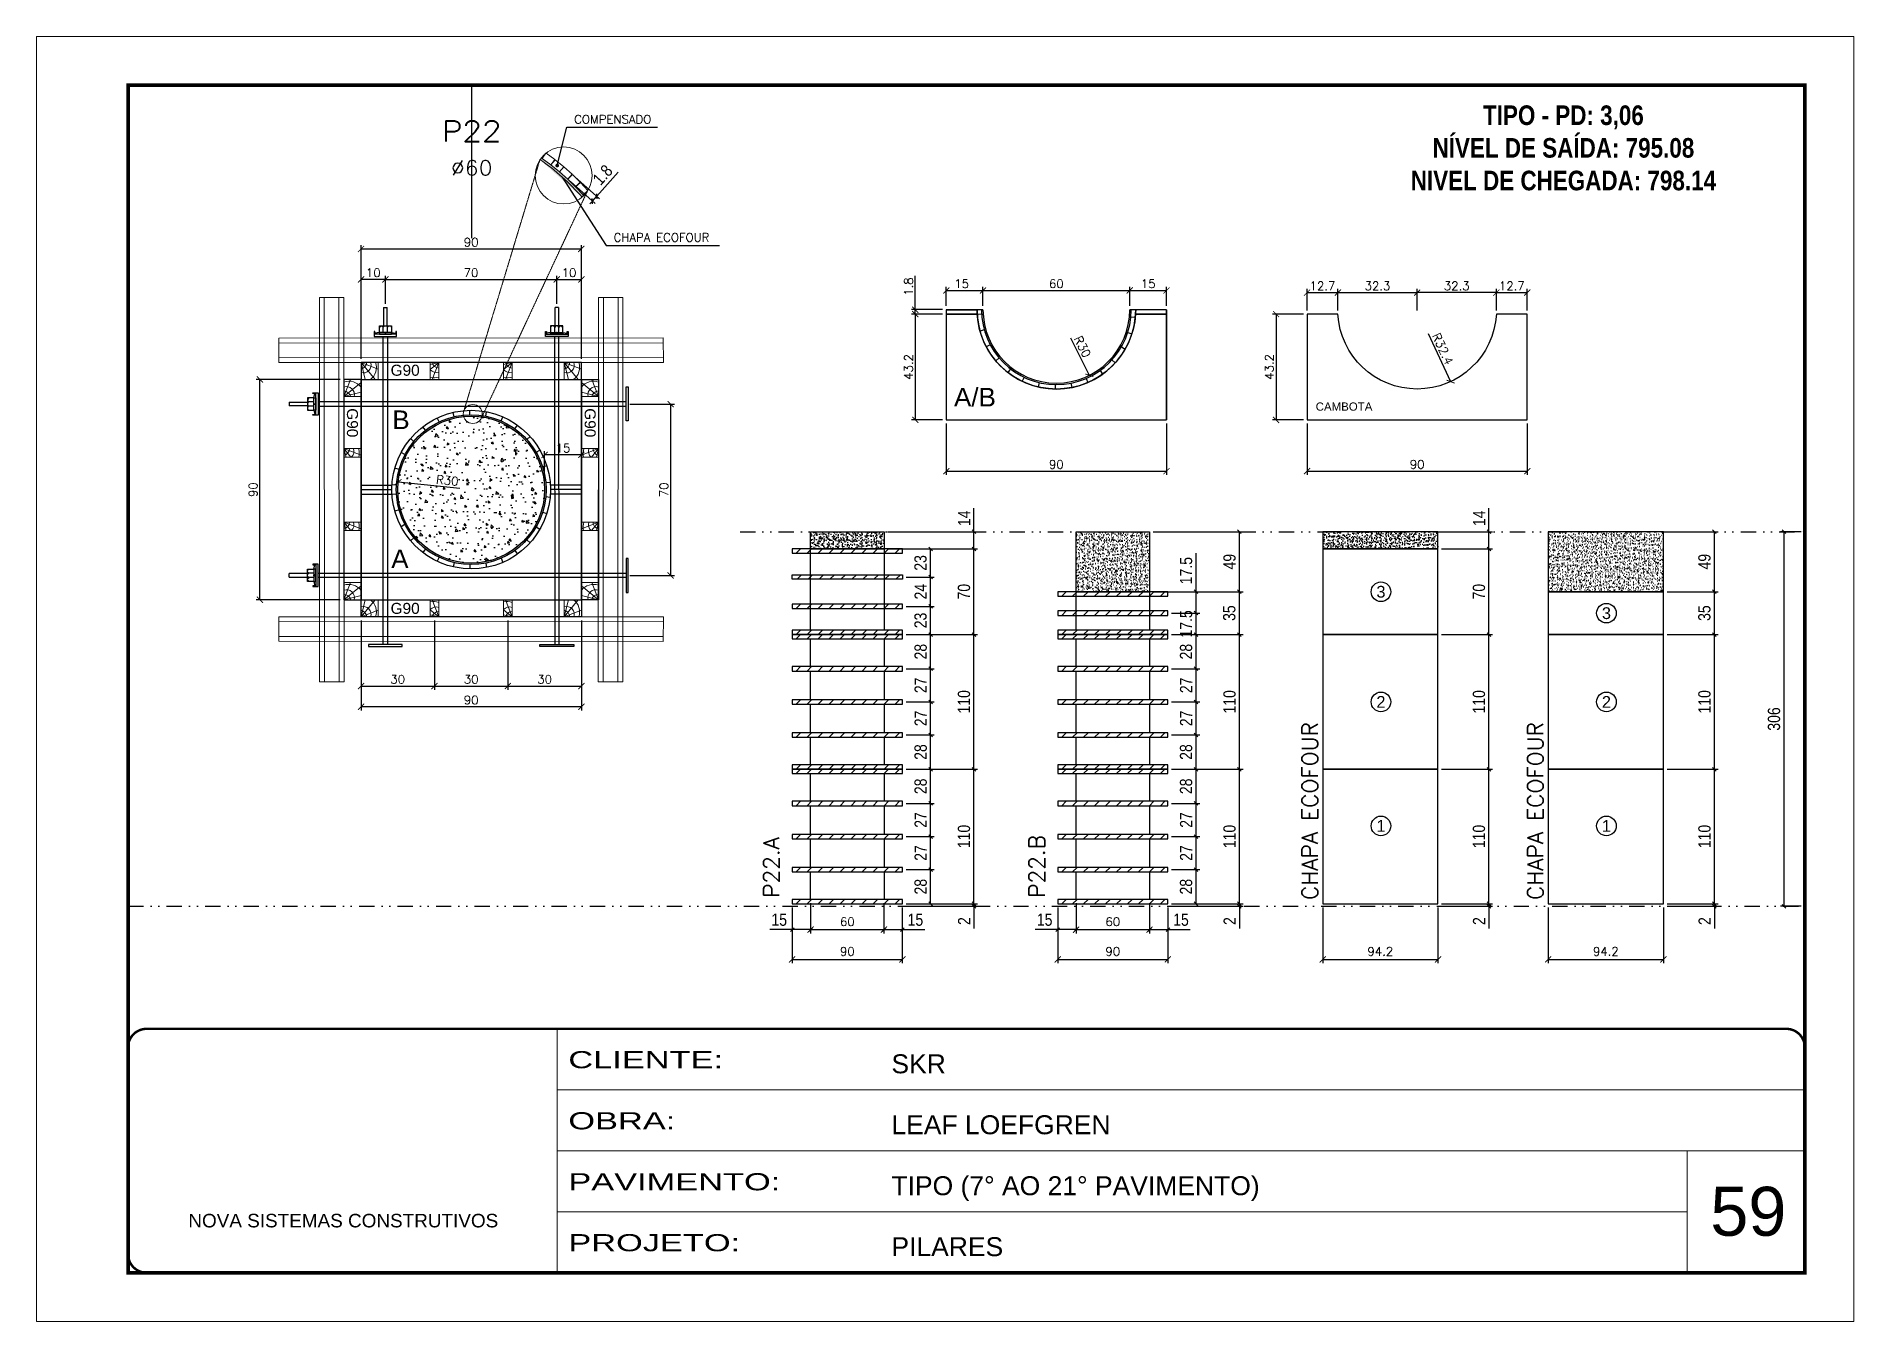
# Model space of a CAD drawing. Extents: x 14400 to 27878, y -21631 to 6985.
# Drawn here: x 17583 to 19068, y -10145 to -9095 of the extents above; entities that cross this region are included whole.
import ezdxf
from ezdxf.enums import TextEntityAlignment as Align

# ---------------------------------------------------------------- set-up
doc = ezdxf.new("R2010")
doc.units = 0
for name, pattern in [('CONTINUO', [0]), ('DASHED', [0.75, 0.5, -0.25]), ('DIVIDE2', [0.625, 0.25, -0.125, 0, -0.125, 0, -0.125]), ('HIDDEN', [0.375, 0.25, -0.125])]:
    doc.linetypes.add(name, pattern=pattern)
for name, color, linetype in [('Barra de Ancoragem', 20, 'Continuous'), ('COTA', 241, 'Continuous'), ('cotas', 4, 'Continuous'), ('MEIO_PONT', 93, 'Continuous'), ('NOMENCLATURA', 7, 'Continuous'), ('Nível', 160, 'Continuous'), ('Painéis', 200, 'Continuous'), ('Romaneio', 10, 'Continuous'), ('Texto de Titulo', 7, 'Continuous'), ('Texto Qtd Sarr', 242, 'Continuous'), ('TEXTO_GERAL', 7, 'Continuous')]:
    doc.layers.add(name, color=color, linetype=linetype)
for name, color, linetype, lineweight in [('CARIMBO', 255, 'Continuous', 9), ('CONCRETO', 251, 'Continuous', 25), ('contorno de painel', 7, 'Continuous', 13), ('EST-SIMB', 7, 'Continuous', 9), ('Folhas', 255, 'Continuous', 9), ('HACHURACONCRETO', 7, 'Continuous', 13), ('Madeira', 126, 'Continuous', 18), ('Perfil Metálico', 224, 'Continuous', 18), ('SARRAFO DE PRESSAO', 251, 'DASHED', 9)]:
    doc.layers.add(name, color=color, linetype=linetype, lineweight=lineweight)
doc.styles.add('ARIAL', font='arial.ttf')
doc.styles.add('COTA TECNICA', font='techl___.ttf', dxfattribs={"height": 10})
doc.styles.add('REGUA-120', font='ROMANS.shx', dxfattribs={"height": 15})
doc.styles.add('ROMANC', font='techb___.ttf', dxfattribs={"height": 2.5})
doc.styles.add('ROMANS', font='romans.shx')
doc.styles.add('SANSSERIF', font='sas_____.pfb')
doc.styles.add('Tecnologia', font='')
doc.styles.get('Tecnologia').set_extended_font_data('Forgotten Futurist')
doc.dimstyles.new('Cota Paínel', dxfattribs={"dimtxt": 7, "dimasz": 5, "dimexe": 3, "dimexo": 3, "dimgap": 3, "dimtad": 1, "dimdec": 1, "dimzin": 12, "dimdsep": 46, "dimtxsty": 'ROMANS', "dimblk": 'ARCHTICK', "dimcen": 0, "dimclrd": 4, "dimclre": 4, "dimclrt": 1, "dimadec": 1, "dimazin": 3, "dimtfac": 1, "dimtdec": 1, "dimtmove": 0, "dimatfit": 3, "dimldrblk": 'OBLIQUE', "dimfxl": 1, "dimtolj": 1, "dimtzin": 12, "dimarcsym": 0})
doc.dimstyles.new('COTA SECAO', dxfattribs={"dimtxt": 7, "dimasz": 5, "dimexe": 3, "dimexo": 3, "dimgap": 2, "dimtad": 3, "dimdec": 1, "dimlfac": 0.5, "dimzin": 12, "dimdsep": 46, "dimtxsty": 'ROMANS', "dimblk": 'ARCHTICK', "dimcen": 0, "dimclrd": 4, "dimclre": 4, "dimclrt": 1, "dimadec": 1, "dimazin": 3, "dimtfac": 1, "dimtdec": 1, "dimtmove": 0, "dimatfit": 3, "dimldrblk": 'OBLIQUE', "dimfxl": 1, "dimtolj": 1, "dimtzin": 12, "dimarcsym": 0})
doc.dimstyles.new('PAINEL', dxfattribs={"dimtxt": 10, "dimasz": 3, "dimexe": 3, "dimexo": 3, "dimgap": 3, "dimtad": 1, "dimdec": 1, "dimzin": 12, "dimdsep": 46, "dimtxsty": 'COTA TECNICA', "dimblk1": 'OBLIQUE', "dimblk2": 'OBLIQUE', "dimsah": 1, "dimcen": 0.9, "dimclrd": 4, "dimclre": 4, "dimclrt": 240, "dimadec": 1, "dimazin": 3, "dimtfac": 1, "dimtdec": 1, "dimtmove": 0, "dimatfit": 3, "dimfxl": 1, "dimtolj": 1, "dimtzin": 12, "dimarcsym": 0})

msp = doc.modelspace()

# ---------------------------------------------------------------- texts
at = {"layer": 'CARIMBO', "style": 'ARIAL'}
msp.add_text('59', height=40, dxfattribs=at).set_placement((18951.328, -10075.18))
at = {"layer": 'contorno de painel', "color": 240, "char_height": 7, "attachment_point": 7, "style": 'ROMANS'}
for s, insert in [('COMPENSADO', (18022.957, -9166.603)), ('CHAPA ECOFOUR', (18055.167, -9263.083))]:
    msp.add_mtext(s, dxfattribs=dict(at, insert=insert))
at = {"layer": 'NOMENCLATURA', "color": 2, "insert": (18831.306, -9151.739), "char_height": 16, "attachment_point": 2, "style": 'ROMANC'}
msp.add_mtext_dynamic_manual_height_columns('TIPO - PD: 3,06\\PNÍVEL DE SAÍDA: 795.08\\PNIVEL DE CHEGADA: 798.14', width=432.35115, gutter_width=1, heights=[0], dxfattribs=at)
at = {"layer": 'Romaneio', "color": 7, "style": 'ARIAL'}
for s, p in [('3', (18682.191, -9549.041)), ('3', (18866.46, -9566.541)), ('2', (18682.191, -9639.041)), ('2', (18866.46, -9639.041)), ('1', (18682.191, -9740.354)), ('1', (18866.46, -9740.354))]:
    msp.add_text(s, height=9.6, dxfattribs=at).set_placement(p, align=Align.MIDDLE_CENTER)
at = {"layer": 'TEXTO_GERAL', "color": 0, "linetype": 'Continuous', "style": 'SANSSERIF'}
for s, height, p in [('G90', 9, (17872.945, -9368.088)), ('A/B', 15.207, (18333.322, -9390.093)), ('CAMBOTA', 6.7091, (18628.869, -9397.776)), ('B', 15.207, (17874.339, -9408.555)), ('A', 15.207, (17873.455, -9522.156)), ('G90', 9, (17872.945, -9562.622))]:
    msp.add_text(s, height=height, dxfattribs=at).set_placement(p, align=Align.MIDDLE_LEFT)
for p in [(17841.761, -9399.141), (18036.019, -9399.141)]:
    msp.add_text('G90', height=9, rotation=270, dxfattribs=at).set_placement(p, align=Align.MIDDLE_LEFT)
at = {"layer": 'TEXTO_GERAL', "style": 'REGUA-120'}
for s, p in [('CHAPA ECOFOUR', (18630.618, -9800.875)), ('CHAPA ECOFOUR', (18814.887, -9800.875)), ('P22.A', (18190.568, -9799.075)), ('P22.B', (18407.485, -9799.075))]:
    msp.add_text(s, height=13, rotation=90, dxfattribs=at).set_placement(p)

# ---------------------------------------------------------------- blocks, each defined once
blk = doc.blocks.new('9999999999')
at = {"color": 30, "linetype": 'CONTINUO'}
for p, q in [((98564.6, 34230.2), (98564.6, 34429.4)), ((98564.6, 34379.6), (99584, 34379.6)), ((98564.6, 34329.8), (99488, 34329.8)), ((99584, 34329.8), (99488, 34329.8)), ((99488, 34329.8), (99488, 34230.2)), ((98564.6, 34280), (99488, 34280))]:
    blk.add_line(p, q, dxfattribs=at)
at = {"color": 30, "linetype": 'CONTINUO', "const_width": 2}
blk.add_lwpolyline([(99584, 34230.2), (99584, 34414.4, 0.414214), (99569, 34429.4), (98229, 34429.4, 0.414214), (98214, 34414.4), (98214, 34245.2, 0.414214), (98229, 34230.2), (99584, 34230.2)], format="xyb", dxfattribs=at)
at = {"layer": 'Folhas'}
blk.add_lwpolyline([(98139, 34190.2), (99624, 34190.2), (99624, 35240.2), (98139, 35240.2)], close=True, dxfattribs=at)
at = {"layer": 'Folhas', "color": 30, "const_width": 3}
blk.add_lwpolyline([(98214, 34230.2), (99584, 34230.2), (99584, 35200.2), (98214, 35200.2)], close=True, dxfattribs=at)
at = {"color": 7, "linetype": 'Continuous', "ltscale": 5, "style": 'ARIAL'}
for s, height, p in [('SKR', 15.48, (98837.7, 34393.1)), ('LEAF LOEFGREN', 15.483, (98837.7, 34343.3)), ('TIPO (7° AO 21° PAVIMENTO)', 15.483, (98837.7, 34293.5)), ('NOVA SISTEMAS CONSTRUTIVOS', 11.059, (98263.2, 34267.2)), ('PILARES', 15.48, (98837.7, 34243.7))]:
    blk.add_text(s, height=height, dxfattribs=at).set_placement(p)
at = {"layer": 'Folhas', "color": 7, "style": 'Tecnologia', "width": 1.5}
for s, p in [('CLIENTE:', (98573.7, 34397.2)), ('OBRA:', (98573.7, 34347.3)), ('PAVIMENTO:', (98573.7, 34297.5)), ('PROJETO:', (98573.7, 34247.7))]:
    blk.add_text(s, height=14, dxfattribs=at).set_placement(p)
blk = doc.blocks.new('_ArchTick')
at = {"color": 0, "linetype": 'ByBlock', "const_width": 0.15}
blk.add_lwpolyline([(-0.5, -0.5), (0.5, 0.5)], dxfattribs=at)
blk = doc.blocks.new('*D3110')
at = {"layer": 'cotas', "color": 4, "lineweight": -2, "transparency": 16777216}
blk.add_line((17929.6, -9464.7), (17879.1, -9459.4), dxfattribs=at)
at = {"layer": 'Defpoints', "color": 0, "transparency": 16777216}
for p in [(17879.1, -9459.4), (17938.8, -9465.6)]:
    blk.add_point(p, dxfattribs=at)
at = {"layer": 'cotas', "color": 4, "lineweight": -2, "transparency": 16777216, "xscale": 5, "yscale": 5, "zscale": 5, "rotation": 174.0883620887557}
blk.add_blockref('_ArchTick', (17879.1, -9459.4), dxfattribs=at)
at = {"layer": 'cotas', "color": 1, "transparency": 16777216, "insert": (17919.3, -9458.1), "char_height": 7, "attachment_point": 5, "rotation": 354.0884, "style": 'ROMANS'}
blk.add_mtext('\\A1;R30', dxfattribs=at)
blk = doc.blocks.new('_Oblique')
at = {"color": 0, "linetype": 'ByBlock', "lineweight": -2}
blk.add_line((-0.5, -0.5), (0.5, 0.5), dxfattribs=at)
blk = doc.blocks.new('PONTALETE')
at = {"layer": 'Madeira'}
for q in [(2.71, 7), (7, 5.76), (7, 1.74)]:
    blk.add_line((0, 0), q, dxfattribs=at)
blk.add_lwpolyline([(0, 0), (7, 0), (7, 7), (0, 7)], close=True, dxfattribs=at)
for centre, radius, start, end in [((2.04, 0.06), 6.23, 37.28179, 109.09128), ((1.09, 0.9), 3.19, 343.60304, 109.98471), ((-0.21, -0.78), 3.09, 14.63219, 86.0383)]:
    blk.add_arc(centre, radius, start, end, dxfattribs=at)
blk = doc.blocks.new('MEIO PONTALETE')
at = {"layer": 'Madeira'}
for q in [(2.71, 7), (3.5, 2.88), (3.5, 0.87)]:
    blk.add_line((0, 0), q, dxfattribs=at)
blk.add_lwpolyline([(0, 0), (3.5, 0), (3.5, 7), (0, 7)], close=True, dxfattribs=at)
for centre, radius, start, end in [((2.04, 0.06), 6.23, 76.44987, 109.09128), ((1.09, 0.9), 3.19, 40.90626, 109.98471), ((-0.21, -0.78), 3.09, 14.63219, 86.0383)]:
    blk.add_arc(centre, radius, start, end, dxfattribs=at)
blk = doc.blocks.new('*D3111')
at = {"color": 4, "lineweight": -2, "transparency": 16777216}
for p, q in [((17848.8, -9572.6), (17848.8, -9629.1)), ((17908.8, -9572.6), (17908.8, -9629.1)), ((17848.8, -9626.1), (17908.8, -9626.1))]:
    blk.add_line(p, q, dxfattribs=at)
at = {"layer": 'Defpoints', "color": 0, "transparency": 16777216}
for p in [(17848.8, -9569.6), (17908.8, -9569.6), (17908.8, -9626.1)]:
    blk.add_point(p, dxfattribs=at)
at = {"color": 4, "lineweight": -2, "transparency": 16777216, "xscale": 5, "yscale": 5, "zscale": 5, "rotation": 180}
blk.add_blockref('_ArchTick', (17848.8, -9626.1), dxfattribs=at)
at = {"color": 4, "lineweight": -2, "transparency": 16777216, "xscale": 5, "yscale": 5, "zscale": 5}
blk.add_blockref('_ArchTick', (17908.8, -9626.1), dxfattribs=at)
at = {"color": 1, "transparency": 16777216, "insert": (17878.8, -9620.6), "char_height": 7, "attachment_point": 5, "style": 'ROMANS'}
blk.add_mtext('\\A1;30', dxfattribs=at)
blk = doc.blocks.new('*D3112')
at = {"color": 4, "lineweight": -2, "transparency": 16777216}
for p, q in [((17908.8, -9572.6), (17908.8, -9629.1)), ((17968.8, -9572.6), (17968.8, -9629.1)), ((17908.8, -9626.1), (17968.8, -9626.1))]:
    blk.add_line(p, q, dxfattribs=at)
at = {"layer": 'Defpoints', "color": 0, "transparency": 16777216}
for p in [(17908.8, -9569.6), (17968.8, -9569.6), (17968.8, -9626.1)]:
    blk.add_point(p, dxfattribs=at)
at = {"color": 4, "lineweight": -2, "transparency": 16777216, "xscale": 5, "yscale": 5, "zscale": 5, "rotation": 180}
blk.add_blockref('_ArchTick', (17908.8, -9626.1), dxfattribs=at)
at = {"color": 4, "lineweight": -2, "transparency": 16777216, "xscale": 5, "yscale": 5, "zscale": 5}
blk.add_blockref('_ArchTick', (17968.8, -9626.1), dxfattribs=at)
at = {"color": 1, "transparency": 16777216, "insert": (17938.8, -9620.6), "char_height": 7, "attachment_point": 5, "style": 'ROMANS'}
blk.add_mtext('\\A1;30', dxfattribs=at)
blk = doc.blocks.new('*D3113')
at = {"color": 4, "lineweight": -2, "transparency": 16777216}
for p, q in [((17968.8, -9572.6), (17968.8, -9629.1)), ((18028.8, -9572.6), (18028.8, -9629.1)), ((17968.8, -9626.1), (18028.8, -9626.1))]:
    blk.add_line(p, q, dxfattribs=at)
at = {"layer": 'Defpoints', "color": 0, "transparency": 16777216}
for p in [(17968.8, -9569.6), (18028.8, -9569.6), (18028.8, -9626.1)]:
    blk.add_point(p, dxfattribs=at)
at = {"color": 4, "lineweight": -2, "transparency": 16777216, "xscale": 5, "yscale": 5, "zscale": 5, "rotation": 180}
blk.add_blockref('_ArchTick', (17968.8, -9626.1), dxfattribs=at)
at = {"color": 4, "lineweight": -2, "transparency": 16777216, "xscale": 5, "yscale": 5, "zscale": 5}
blk.add_blockref('_ArchTick', (18028.8, -9626.1), dxfattribs=at)
at = {"color": 1, "transparency": 16777216, "insert": (17998.8, -9620.6), "char_height": 7, "attachment_point": 5, "style": 'ROMANS'}
blk.add_mtext('\\A1;30', dxfattribs=at)
blk = doc.blocks.new('*D3114')
at = {"color": 4, "lineweight": -2, "transparency": 16777216}
for p, q in [((17848.8, -9572.6), (17848.8, -9646)), ((18028.8, -9572.6), (18028.8, -9646)), ((18028.8, -9643), (17848.8, -9643))]:
    blk.add_line(p, q, dxfattribs=at)
at = {"layer": 'Defpoints', "color": 0, "transparency": 16777216}
for p in [(17848.8, -9569.6), (18028.8, -9569.6), (17848.8, -9643)]:
    blk.add_point(p, dxfattribs=at)
at = {"color": 4, "lineweight": -2, "transparency": 16777216, "xscale": 5, "yscale": 5, "zscale": 5, "rotation": 180}
blk.add_blockref('_ArchTick', (17848.8, -9643), dxfattribs=at)
at = {"color": 4, "lineweight": -2, "transparency": 16777216, "xscale": 5, "yscale": 5, "zscale": 5}
blk.add_blockref('_ArchTick', (18028.8, -9643), dxfattribs=at)
at = {"color": 1, "transparency": 16777216, "insert": (17938.8, -9637.5), "char_height": 7, "attachment_point": 5, "style": 'ROMANS'}
blk.add_mtext('\\A1;90', dxfattribs=at)
blk = doc.blocks.new('ERTYERTYUYTURTYUTRYU')
at = {"layer": 'Barra de Ancoragem'}
for p, q in [((8963.3, 10873.8), (8963.3, 10855.5)), ((8964.9, 10869.7), (8964.1, 10873.2)), ((8964.9, 10859.7), (8964.1, 10856.1)), ((8985.1, 10863.2), (8985.1, 10866.1))]:
    blk.add_line(p, q, dxfattribs=at)
at = {"layer": 'Barra de Ancoragem', "flags": 128}
for points in [[(8961.5, 10855.5), (8961.5, 10873.8), (8963.3, 10873.8), (8963.3, 10855.5)], [(8963.3, 10873.8), (8965.7, 10873.8), (8965.7, 10873.2), (8963.3, 10873.2)], [(8963.3, 10869.7), (8964.9, 10869.7), (8964.9, 10859.7), (8963.3, 10859.7)], [(8963.3, 10856.1), (8965.7, 10856.1), (8965.7, 10855.5), (8963.3, 10855.5)]]:
    blk.add_lwpolyline(points, close=True, dxfattribs=at)
for points in [[(8964.9, 10864.4), (8963.3, 10864.4), (8963.3, 10865), (8964.9, 10865), (8964.9, 10864.4), (8964.9, 10865)], [(8964.9, 10859.7), (8970.1, 10859.7), (8970.1, 10869.7), (8964.9, 10869.7)], [(8985.1, 10863.2), (8970.1, 10863.2), (8970.1, 10866.1), (8985.1, 10866.1)]]:
    blk.add_lwpolyline(points, dxfattribs=at)
for points in [[(8964.9, 10866.4), (8969, 10866.4, 0.729796), (8969, 10869.7, 0.729796)], [(8964.9, 10862.9), (8969, 10862.9, 0.666667), (8969, 10866.4, 0.666667)]]:
    blk.add_lwpolyline(points, format="xyb", dxfattribs=at)
at = {"layer": 'Barra de Ancoragem'}
blk.add_arc((8968.4, 10861.3), 1.7, 287.7564, 72.2436, dxfattribs=at)
blk = doc.blocks.new('*D3115')
at = {"color": 4, "lineweight": -2, "transparency": 16777216}
for p, q in [((17868.7, -9313.9), (17868.7, -9290.9)), ((17868.7, -9293.9), (18008.7, -9293.9)), ((18008.7, -9313.9), (18008.7, -9290.9))]:
    blk.add_line(p, q, dxfattribs=at)
at = {"layer": 'Defpoints', "color": 0, "transparency": 16777216}
for p in [(18008.7, -9293.9), (17868.7, -9316.9), (18008.7, -9316.9)]:
    blk.add_point(p, dxfattribs=at)
at = {"color": 4, "lineweight": -2, "transparency": 16777216, "xscale": 5, "yscale": 5, "zscale": 5, "rotation": 180}
blk.add_blockref('_ArchTick', (17868.7, -9293.9), dxfattribs=at)
at = {"color": 4, "lineweight": -2, "transparency": 16777216, "xscale": 5, "yscale": 5, "zscale": 5}
blk.add_blockref('_ArchTick', (18008.7, -9293.9), dxfattribs=at)
at = {"color": 1, "transparency": 16777216, "insert": (17938.7, -9288.4), "char_height": 7, "attachment_point": 5, "style": 'ROMANS'}
blk.add_mtext('\\A1;70', dxfattribs=at)
blk = doc.blocks.new('*D3116')
at = {"color": 4, "lineweight": -2, "transparency": 16777216}
for p, q in [((18008.7, -9313.9), (18008.7, -9290.9)), ((18008.7, -9293.9), (18028.8, -9293.9)), ((18028.8, -9358.7), (18028.8, -9290.9))]:
    blk.add_line(p, q, dxfattribs=at)
at = {"layer": 'Defpoints', "color": 0, "transparency": 16777216}
for p in [(18028.8, -9293.9), (18008.7, -9316.9), (18028.8, -9361.7)]:
    blk.add_point(p, dxfattribs=at)
at = {"color": 4, "lineweight": -2, "transparency": 16777216, "xscale": 5, "yscale": 5, "zscale": 5, "rotation": 180}
blk.add_blockref('_ArchTick', (18008.7, -9293.9), dxfattribs=at)
at = {"color": 4, "lineweight": -2, "transparency": 16777216, "xscale": 5, "yscale": 5, "zscale": 5}
blk.add_blockref('_ArchTick', (18028.8, -9293.9), dxfattribs=at)
at = {"color": 1, "transparency": 16777216, "insert": (18018.8, -9288.4), "char_height": 7, "attachment_point": 5, "style": 'ROMANS'}
blk.add_mtext('\\A1;10', dxfattribs=at)
blk = doc.blocks.new('*D3117')
at = {"color": 4, "lineweight": -2, "transparency": 16777216}
for p, q in [((17848.8, -9358.7), (17848.8, -9290.9)), ((17868.7, -9293.9), (17848.8, -9293.9)), ((17868.7, -9313.9), (17868.7, -9290.9))]:
    blk.add_line(p, q, dxfattribs=at)
at = {"layer": 'Defpoints', "color": 0, "transparency": 16777216}
for p in [(17848.8, -9293.9), (17868.7, -9316.9), (17848.8, -9361.7)]:
    blk.add_point(p, dxfattribs=at)
at = {"color": 4, "lineweight": -2, "transparency": 16777216, "xscale": 5, "yscale": 5, "zscale": 5, "rotation": 180}
blk.add_blockref('_ArchTick', (17848.8, -9293.9), dxfattribs=at)
at = {"color": 4, "lineweight": -2, "transparency": 16777216, "xscale": 5, "yscale": 5, "zscale": 5}
blk.add_blockref('_ArchTick', (17868.7, -9293.9), dxfattribs=at)
at = {"color": 1, "transparency": 16777216, "insert": (17858.8, -9288.4), "char_height": 7, "attachment_point": 5, "style": 'ROMANS'}
blk.add_mtext('\\A1;10', dxfattribs=at)
blk = doc.blocks.new('*D3118')
at = {"color": 4, "lineweight": -2, "transparency": 16777216}
for p, q in [((17848.8, -9358.7), (17848.8, -9266)), ((18028.8, -9358.7), (18028.8, -9266)), ((17848.8, -9269), (18028.8, -9269))]:
    blk.add_line(p, q, dxfattribs=at)
at = {"layer": 'Defpoints', "color": 0, "transparency": 16777216}
for p in [(18028.8, -9269), (17848.8, -9361.7), (18028.8, -9361.7)]:
    blk.add_point(p, dxfattribs=at)
at = {"color": 4, "lineweight": -2, "transparency": 16777216, "xscale": 5, "yscale": 5, "zscale": 5, "rotation": 180}
blk.add_blockref('_ArchTick', (17848.8, -9269), dxfattribs=at)
at = {"color": 4, "lineweight": -2, "transparency": 16777216, "xscale": 5, "yscale": 5, "zscale": 5}
blk.add_blockref('_ArchTick', (18028.8, -9269), dxfattribs=at)
at = {"color": 1, "transparency": 16777216, "insert": (17938.8, -9263.5), "char_height": 7, "attachment_point": 5, "style": 'ROMANS'}
blk.add_mtext('\\A1;90', dxfattribs=at)
blk = doc.blocks.new('*D3119')
at = {"color": 4, "lineweight": -2, "transparency": 16777216}
for p, q in [((18068.5, -9395.8), (18104.8, -9395.8)), ((18101.8, -9535.7), (18101.8, -9395.8)), ((18068.5, -9535.7), (18104.8, -9535.7))]:
    blk.add_line(p, q, dxfattribs=at)
at = {"layer": 'Defpoints', "color": 0, "transparency": 16777216}
for p in [(18065.5, -9395.8), (18101.8, -9395.8), (18065.5, -9535.7)]:
    blk.add_point(p, dxfattribs=at)
at = {"color": 4, "lineweight": -2, "transparency": 16777216, "xscale": 5, "yscale": 5, "zscale": 5}
for p, rotation in [((18101.8, -9395.8), 90), ((18101.8, -9535.7), 270)]:
    blk.add_blockref('_ArchTick', p, dxfattribs=dict(at, rotation=rotation))
at = {"color": 1, "transparency": 16777216, "insert": (18096.3, -9465.8), "char_height": 7, "attachment_point": 5, "rotation": 90, "style": 'ROMANS'}
blk.add_mtext('\\A1;70', dxfattribs=at)
blk = doc.blocks.new('*D3120')
at = {"color": 4, "lineweight": -2, "transparency": 16777216}
for p, q in [((17831.8, -9375.6), (17763.1, -9375.6)), ((17766.1, -9555.6), (17766.1, -9375.6)), ((17831.8, -9555.6), (17763.1, -9555.6))]:
    blk.add_line(p, q, dxfattribs=at)
at = {"layer": 'Defpoints', "color": 0, "transparency": 16777216}
for p in [(17766.1, -9375.6), (17834.8, -9375.6), (17834.8, -9555.6)]:
    blk.add_point(p, dxfattribs=at)
at = {"color": 4, "lineweight": -2, "transparency": 16777216, "xscale": 5, "yscale": 5, "zscale": 5}
for p, rotation in [((17766.1, -9375.6), 90), ((17766.1, -9555.6), 270)]:
    blk.add_blockref('_ArchTick', p, dxfattribs=dict(at, rotation=rotation))
at = {"color": 1, "transparency": 16777216, "insert": (17760.6, -9465.6), "char_height": 7, "attachment_point": 5, "rotation": 90, "style": 'ROMANS'}
blk.add_mtext('\\A1;90', dxfattribs=at)
blk = doc.blocks.new('*D3121')
at = {"color": 4, "lineweight": -2, "transparency": 16777216}
for p, q in [((17998.8, -9462.6), (17998.8, -9434.2)), ((18028.8, -9437.2), (17998.8, -9437.2)), ((18028.8, -9462.6), (18028.8, -9434.2))]:
    blk.add_line(p, q, dxfattribs=at)
at = {"layer": 'Defpoints', "color": 0, "transparency": 16777216}
for p in [(17998.8, -9437.2), (17998.8, -9465.6), (18028.8, -9465.6)]:
    blk.add_point(p, dxfattribs=at)
at = {"color": 4, "lineweight": -2, "transparency": 16777216, "xscale": 5, "yscale": 5, "zscale": 5, "rotation": 180}
blk.add_blockref('_ArchTick', (17998.8, -9437.2), dxfattribs=at)
at = {"color": 4, "lineweight": -2, "transparency": 16777216, "xscale": 5, "yscale": 5, "zscale": 5}
blk.add_blockref('_ArchTick', (18028.8, -9437.2), dxfattribs=at)
at = {"color": 1, "transparency": 16777216, "insert": (18013.8, -9431.7), "char_height": 7, "attachment_point": 5, "style": 'ROMANS'}
blk.add_mtext('\\A1;15', dxfattribs=at)
blk = doc.blocks.new('titulo1')
at = {"layer": 'Defpoints', "color": 252, "linetype": 'HIDDEN', "ltscale": 2}
blk.add_line((0, 0), (0, 125), dxfattribs=at)
at = {"layer": 'Defpoints', "style": 'ROMANS', "oblique": 15}
blk.add_attdef('FOLHA', text='', height=10, dxfattribs=at).set_placement((0, 15.6), align=Align.MIDDLE_CENTER)
at = {"layer": 'Texto Qtd Sarr', "color": 3, "style": 'ROMANS', "oblique": 15}
for tag, height, p in [('TITULO', 17, (0, 71.4)), ('SEÇÃO', 12, (0, 41.5))]:
    blk.add_attdef(tag, text='', height=height, dxfattribs=at).set_placement(p, align=Align.MIDDLE_CENTER)
blk = doc.blocks.new('A$C79e9a0e9')
at = {"layer": 'HACHURACONCRETO'}
h = blk.add_hatch(color=1, dxfattribs=at)
h.dxf.hatch_style = 1
edge = h.paths.add_edge_path()
edge.add_arc((7.76, 7.76), 7.76, 310.2446, 314.6328)
edge.add_line((13.21, 2.24), (13.04, 2.45))
edge.add_line((13.04, 2.45), (11.01, 4.66))
edge.add_line((11.01, 4.66), (8.88, 6.76))
edge.add_line((8.88, 6.76), (6.64, 8.76))
edge.add_line((6.64, 8.76), (4.31, 10.64))
edge.add_line((4.31, 10.64), (1.89, 12.41))
edge.add_line((1.89, 12.41), (1.66, 12.56))
edge.add_arc((7.76, 7.76), 7.76, 141.7919, 146.1805)
edge.add_arc((-32.61, -37.41), 60, 40.8548, 55.5702, ccw=False)
at = {"layer": 'contorno de painel'}
blk.add_circle((7.76, 7.76), 7.76, dxfattribs=at)
at = {"layer": 'EST-SIMB'}
for points in [[(2.69, 13.64), (1.89, 12.41), (1.66, 12.56)], [(2.92, 13.82), (1.89, 12.41), (4.31, 10.64), (5.37, 12.09), (2.96, 13.86)], [(14.35, 3.67), (12.33, 5.87), (11.01, 4.66), (13.04, 2.45), (14.33, 3.63)], [(13.21, 2.24), (13.03, 2.45), (14.18, 3.4)]]:
    blk.add_lwpolyline(points, dxfattribs=at)
for points in [[(7.77, 10.16), (6.64, 8.76), (4.31, 10.64), (5.44, 12.04)], [(7.84, 10.1), (6.64, 8.76), (8.88, 6.76), (10.08, 8.1)], [(12.27, 5.94), (11.01, 4.66), (8.87, 6.76), (10.14, 8.04)]]:
    blk.add_lwpolyline(points, close=True, dxfattribs=at)
blk.add_arc((-32.61, -37.41), 60, 40.8548, 55.5702, dxfattribs=at)
blk = doc.blocks.new('*D3122')
at = {"layer": 'cotas', "color": 4, "lineweight": -2, "transparency": 16777216}
for p, q in [((18041.4, -9226), (18058.9, -9206.4)), ((18019.9, -9214), (18040.1, -9232)), ((18023.5, -9210), (18043.7, -9228)), ((18037.8, -9230), (18035.8, -9232.2)), ((18037.8, -9230), (18041.4, -9226))]:
    blk.add_line(p, q, dxfattribs=at)
at = {"layer": 'Defpoints', "color": 0, "transparency": 16777216}
for p in [(18017.7, -9212), (18021.3, -9208), (18041.4, -9226)]:
    blk.add_point(p, dxfattribs=at)
at = {"layer": 'cotas', "color": 4, "lineweight": -2, "transparency": 16777216, "xscale": 3, "yscale": 3, "zscale": 3}
for p, rotation in [((18037.8, -9230), 48.21383774102193), ((18041.4, -9226), 228.2138377410218)]:
    blk.add_blockref('_Oblique', p, dxfattribs=dict(at, rotation=rotation))
at = {"layer": 'cotas', "color": 240, "transparency": 16777216, "insert": (18046.2, -9208.5), "char_height": 10, "attachment_point": 5, "rotation": 48.2138, "style": 'COTA TECNICA'}
blk.add_mtext('\\A1;1.8', dxfattribs=at)
blk = doc.blocks.new('*D3123')
at = {"layer": 'COTA', "color": 4, "lineweight": -2, "transparency": 16777216}
for p, q in [((19025.5, -9500), (19008.6, -9500)), ((19011.6, -9806), (19011.6, -9500)), ((19025.5, -9806), (19008.6, -9806))]:
    blk.add_line(p, q, dxfattribs=at)
at = {"layer": 'Defpoints', "color": 0, "transparency": 16777216}
for p in [(19011.6, -9500), (19028.5, -9500), (19028.5, -9806)]:
    blk.add_point(p, dxfattribs=at)
at = {"layer": 'COTA', "color": 4, "lineweight": -2, "transparency": 16777216, "xscale": 3, "yscale": 3, "zscale": 3}
for p, rotation in [((19011.6, -9500), 90), ((19011.6, -9806), 270)]:
    blk.add_blockref('_Oblique', p, dxfattribs=dict(at, rotation=rotation))
at = {"layer": 'COTA', "color": 240, "transparency": 16777216, "insert": (19003.4, -9653), "char_height": 10, "attachment_point": 5, "rotation": 90, "style": 'COTA TECNICA'}
blk.add_mtext('\\A1;306', dxfattribs=at)
blk = doc.blocks.new('*D3124')
at = {"layer": 'cotas', "color": 4, "lineweight": -2, "transparency": 16777216}
for p, q in [((18295.8, -9804), (18352.6, -9804)), ((18295.8, -9806), (18352.6, -9806)), ((18349.6, -9804), (18349.6, -9801)), ((18349.6, -9804), (18349.6, -9806)), ((18349.6, -9806), (18349.6, -9824.2))]:
    blk.add_line(p, q, dxfattribs=at)
at = {"layer": 'Defpoints', "color": 0, "transparency": 16777216}
for p in [(18292.8, -9804), (18292.8, -9806), (18349.6, -9806)]:
    blk.add_point(p, dxfattribs=at)
at = {"layer": 'cotas', "color": 4, "lineweight": -2, "transparency": 16777216, "xscale": 3, "yscale": 3, "zscale": 3}
for p, rotation in [((18349.6, -9804), 270), ((18349.6, -9806), 90)]:
    blk.add_blockref('_Oblique', p, dxfattribs=dict(at, rotation=rotation))
at = {"layer": 'cotas', "color": 240, "transparency": 16777216, "insert": (18341.6, -9818.1), "char_height": 10, "attachment_point": 5, "rotation": 90, "style": 'COTA TECNICA'}
blk.add_mtext('\\A1;2', dxfattribs=at)
blk = doc.blocks.new('*D3125')
at = {"layer": 'cotas', "color": 4, "lineweight": -2, "transparency": 16777216}
for p, q in [((18201.1, -9807), (18201.1, -9828.1)), ((18216.1, -9803.4), (18216.1, -9828.1)), ((18201.1, -9825.1), (18182.8, -9825.1)), ((18216.1, -9825.1), (18201.1, -9825.1))]:
    blk.add_line(p, q, dxfattribs=at)
at = {"layer": 'Defpoints', "color": 0, "transparency": 16777216}
for p in [(18216.1, -9800.4), (18201.1, -9804), (18201.1, -9825.1)]:
    blk.add_point(p, dxfattribs=at)
at = {"layer": 'cotas', "color": 4, "lineweight": -2, "transparency": 16777216, "xscale": 3, "yscale": 3, "zscale": 3, "rotation": 180}
blk.add_blockref('_Oblique', (18201.1, -9825.1), dxfattribs=at)
at = {"layer": 'cotas', "color": 4, "lineweight": -2, "transparency": 16777216, "xscale": 3, "yscale": 3, "zscale": 3}
blk.add_blockref('_Oblique', (18216.1, -9825.1), dxfattribs=at)
at = {"layer": 'cotas', "color": 240, "transparency": 16777216, "insert": (18190.5, -9817), "char_height": 10, "attachment_point": 5, "style": 'COTA TECNICA'}
blk.add_mtext('\\A1;15', dxfattribs=at)
blk = doc.blocks.new('*D3126')
at = {"layer": 'cotas', "color": 4, "lineweight": -2, "transparency": 16777216}
for p, q in [((18276.1, -9803.4), (18276.1, -9828.1)), ((18291.1, -9807), (18291.1, -9828.1)), ((18276.1, -9825.1), (18291.1, -9825.1)), ((18291.1, -9825.1), (18309.5, -9825.1))]:
    blk.add_line(p, q, dxfattribs=at)
at = {"layer": 'Defpoints', "color": 0, "transparency": 16777216}
for p in [(18276.1, -9800.4), (18291.1, -9804), (18291.1, -9825.1)]:
    blk.add_point(p, dxfattribs=at)
at = {"layer": 'cotas', "color": 4, "lineweight": -2, "transparency": 16777216, "xscale": 3, "yscale": 3, "zscale": 3, "rotation": 180}
blk.add_blockref('_Oblique', (18276.1, -9825.1), dxfattribs=at)
at = {"layer": 'cotas', "color": 4, "lineweight": -2, "transparency": 16777216, "xscale": 3, "yscale": 3, "zscale": 3}
blk.add_blockref('_Oblique', (18291.1, -9825.1), dxfattribs=at)
at = {"layer": 'cotas', "color": 240, "transparency": 16777216, "insert": (18301.8, -9817), "char_height": 10, "attachment_point": 5, "style": 'COTA TECNICA'}
blk.add_mtext('\\A1;15', dxfattribs=at)
blk = doc.blocks.new('*D3127')
at = {"layer": 'COTA', "color": 4, "lineweight": -2, "transparency": 16777216}
for p, q in [((18201.1, -9807), (18201.1, -9852.4)), ((18291.1, -9807), (18291.1, -9852.4)), ((18201.1, -9849.4), (18291.1, -9849.4))]:
    blk.add_line(p, q, dxfattribs=at)
at = {"layer": 'Defpoints', "color": 0, "transparency": 16777216}
for p in [(18201.1, -9804), (18291.1, -9804), (18291.1, -9849.4)]:
    blk.add_point(p, dxfattribs=at)
at = {"layer": 'COTA', "color": 4, "lineweight": -2, "transparency": 16777216, "xscale": 5, "yscale": 5, "zscale": 5, "rotation": 180}
blk.add_blockref('_ArchTick', (18201.1, -9849.4), dxfattribs=at)
at = {"layer": 'COTA', "color": 4, "lineweight": -2, "transparency": 16777216, "xscale": 5, "yscale": 5, "zscale": 5}
blk.add_blockref('_ArchTick', (18291.1, -9849.4), dxfattribs=at)
at = {"layer": 'COTA', "color": 1, "transparency": 16777216, "insert": (18246.1, -9842.9), "char_height": 7, "attachment_point": 5, "style": 'ROMANS'}
blk.add_mtext('\\A1;90', dxfattribs=at)
blk = doc.blocks.new('*D3128')
at = {"layer": 'cotas', "color": 4, "lineweight": -2, "transparency": 16777216}
for p, q in [((18294.1, -9694), (18352.6, -9694)), ((18349.6, -9804), (18349.6, -9694)), ((18294.1, -9804), (18352.6, -9804))]:
    blk.add_line(p, q, dxfattribs=at)
at = {"layer": 'Defpoints', "color": 0, "transparency": 16777216}
for p in [(18291.1, -9694), (18349.6, -9694), (18291.1, -9804)]:
    blk.add_point(p, dxfattribs=at)
at = {"layer": 'cotas', "color": 4, "lineweight": -2, "transparency": 16777216, "xscale": 3, "yscale": 3, "zscale": 3}
for p, rotation in [((18349.6, -9694), 90), ((18349.6, -9804), 270)]:
    blk.add_blockref('_Oblique', p, dxfattribs=dict(at, rotation=rotation))
at = {"layer": 'cotas', "color": 240, "transparency": 16777216, "insert": (18341.5, -9749), "char_height": 10, "attachment_point": 5, "rotation": 90, "style": 'COTA TECNICA'}
blk.add_mtext('\\A1;110', dxfattribs=at)
blk = doc.blocks.new('*D3129')
at = {"layer": 'cotas', "color": 4, "lineweight": -2, "transparency": 16777216}
for p, q in [((18294.1, -9776), (18317.2, -9776)), ((18314.2, -9804), (18314.2, -9776)), ((18294.1, -9804), (18317.2, -9804))]:
    blk.add_line(p, q, dxfattribs=at)
at = {"layer": 'Defpoints', "color": 0, "transparency": 16777216}
for p in [(18291.1, -9776), (18314.2, -9776), (18291.1, -9804)]:
    blk.add_point(p, dxfattribs=at)
at = {"layer": 'cotas', "color": 4, "lineweight": -2, "transparency": 16777216, "xscale": 3, "yscale": 3, "zscale": 3}
for p, rotation in [((18314.2, -9776), 90), ((18314.2, -9804), 270)]:
    blk.add_blockref('_Oblique', p, dxfattribs=dict(at, rotation=rotation))
at = {"layer": 'cotas', "color": 240, "transparency": 16777216, "insert": (18306.1, -9790), "char_height": 10, "attachment_point": 5, "rotation": 90, "style": 'COTA TECNICA'}
blk.add_mtext('\\A1;28', dxfattribs=at)
blk = doc.blocks.new('*D3130')
at = {"layer": 'cotas', "color": 4, "lineweight": -2, "transparency": 16777216}
for p, q in [((18294.1, -9749), (18317.2, -9749)), ((18314.2, -9776), (18314.2, -9749)), ((18294.1, -9776), (18317.2, -9776))]:
    blk.add_line(p, q, dxfattribs=at)
at = {"layer": 'Defpoints', "color": 0, "transparency": 16777216}
for p in [(18291.1, -9749), (18314.2, -9749), (18291.1, -9776)]:
    blk.add_point(p, dxfattribs=at)
at = {"layer": 'cotas', "color": 4, "lineweight": -2, "transparency": 16777216, "xscale": 3, "yscale": 3, "zscale": 3}
for p, rotation in [((18314.2, -9749), 90), ((18314.2, -9776), 270)]:
    blk.add_blockref('_Oblique', p, dxfattribs=dict(at, rotation=rotation))
at = {"layer": 'cotas', "color": 240, "transparency": 16777216, "insert": (18306.1, -9762.5), "char_height": 10, "attachment_point": 5, "rotation": 90, "style": 'COTA TECNICA'}
blk.add_mtext('\\A1;27', dxfattribs=at)
blk = doc.blocks.new('*D3131')
at = {"layer": 'cotas', "color": 4, "lineweight": -2, "transparency": 16777216}
for p, q in [((18294.1, -9722), (18317.2, -9722)), ((18314.2, -9749), (18314.2, -9722)), ((18294.1, -9749), (18317.2, -9749))]:
    blk.add_line(p, q, dxfattribs=at)
at = {"layer": 'Defpoints', "color": 0, "transparency": 16777216}
for p in [(18291.1, -9722), (18314.2, -9722), (18291.1, -9749)]:
    blk.add_point(p, dxfattribs=at)
at = {"layer": 'cotas', "color": 4, "lineweight": -2, "transparency": 16777216, "xscale": 3, "yscale": 3, "zscale": 3}
for p, rotation in [((18314.2, -9722), 90), ((18314.2, -9749), 270)]:
    blk.add_blockref('_Oblique', p, dxfattribs=dict(at, rotation=rotation))
at = {"layer": 'cotas', "color": 240, "transparency": 16777216, "insert": (18306.1, -9735.5), "char_height": 10, "attachment_point": 5, "rotation": 90, "style": 'COTA TECNICA'}
blk.add_mtext('\\A1;27', dxfattribs=at)
blk = doc.blocks.new('*D3132')
at = {"layer": 'cotas', "color": 4, "lineweight": -2, "transparency": 16777216}
for p, q in [((18294.1, -9694), (18317.2, -9694)), ((18314.2, -9722), (18314.2, -9694)), ((18294.1, -9722), (18317.2, -9722))]:
    blk.add_line(p, q, dxfattribs=at)
at = {"layer": 'Defpoints', "color": 0, "transparency": 16777216}
for p in [(18291.1, -9694), (18314.2, -9694), (18291.1, -9722)]:
    blk.add_point(p, dxfattribs=at)
at = {"layer": 'cotas', "color": 4, "lineweight": -2, "transparency": 16777216, "xscale": 3, "yscale": 3, "zscale": 3}
for p, rotation in [((18314.2, -9694), 90), ((18314.2, -9722), 270)]:
    blk.add_blockref('_Oblique', p, dxfattribs=dict(at, rotation=rotation))
at = {"layer": 'cotas', "color": 240, "transparency": 16777216, "insert": (18306.1, -9708), "char_height": 10, "attachment_point": 5, "rotation": 90, "style": 'COTA TECNICA'}
blk.add_mtext('\\A1;28', dxfattribs=at)
blk = doc.blocks.new('*D3133')
at = {"layer": 'cotas', "color": 4, "lineweight": -2, "transparency": 16777216}
for p, q in [((18294.1, -9584), (18352.6, -9584)), ((18349.6, -9694), (18349.6, -9584)), ((18294.1, -9694), (18352.6, -9694))]:
    blk.add_line(p, q, dxfattribs=at)
at = {"layer": 'Defpoints', "color": 0, "transparency": 16777216}
for p in [(18291.1, -9584), (18349.6, -9584), (18291.1, -9694)]:
    blk.add_point(p, dxfattribs=at)
at = {"layer": 'cotas', "color": 4, "lineweight": -2, "transparency": 16777216, "xscale": 3, "yscale": 3, "zscale": 3}
for p, rotation in [((18349.6, -9584), 90), ((18349.6, -9694), 270)]:
    blk.add_blockref('_Oblique', p, dxfattribs=dict(at, rotation=rotation))
at = {"layer": 'cotas', "color": 240, "transparency": 16777216, "insert": (18341.5, -9639), "char_height": 10, "attachment_point": 5, "rotation": 90, "style": 'COTA TECNICA'}
blk.add_mtext('\\A1;110', dxfattribs=at)
blk = doc.blocks.new('*D3134')
at = {"layer": 'cotas', "color": 4, "lineweight": -2, "transparency": 16777216}
for p, q in [((18294.1, -9666), (18317.2, -9666)), ((18314.2, -9694), (18314.2, -9666)), ((18294.1, -9694), (18317.2, -9694))]:
    blk.add_line(p, q, dxfattribs=at)
at = {"layer": 'Defpoints', "color": 0, "transparency": 16777216}
for p in [(18291.1, -9666), (18314.2, -9666), (18291.1, -9694)]:
    blk.add_point(p, dxfattribs=at)
at = {"layer": 'cotas', "color": 4, "lineweight": -2, "transparency": 16777216, "xscale": 3, "yscale": 3, "zscale": 3}
for p, rotation in [((18314.2, -9666), 90), ((18314.2, -9694), 270)]:
    blk.add_blockref('_Oblique', p, dxfattribs=dict(at, rotation=rotation))
at = {"layer": 'cotas', "color": 240, "transparency": 16777216, "insert": (18306.1, -9680), "char_height": 10, "attachment_point": 5, "rotation": 90, "style": 'COTA TECNICA'}
blk.add_mtext('\\A1;28', dxfattribs=at)
blk = doc.blocks.new('*D3135')
at = {"layer": 'cotas', "color": 4, "lineweight": -2, "transparency": 16777216}
for p, q in [((18294.1, -9639), (18317.2, -9639)), ((18314.2, -9666), (18314.2, -9639)), ((18294.1, -9666), (18317.2, -9666))]:
    blk.add_line(p, q, dxfattribs=at)
at = {"layer": 'Defpoints', "color": 0, "transparency": 16777216}
for p in [(18291.1, -9639), (18314.2, -9639), (18291.1, -9666)]:
    blk.add_point(p, dxfattribs=at)
at = {"layer": 'cotas', "color": 4, "lineweight": -2, "transparency": 16777216, "xscale": 3, "yscale": 3, "zscale": 3}
for p, rotation in [((18314.2, -9639), 90), ((18314.2, -9666), 270)]:
    blk.add_blockref('_Oblique', p, dxfattribs=dict(at, rotation=rotation))
at = {"layer": 'cotas', "color": 240, "transparency": 16777216, "insert": (18306.1, -9652.5), "char_height": 10, "attachment_point": 5, "rotation": 90, "style": 'COTA TECNICA'}
blk.add_mtext('\\A1;27', dxfattribs=at)
blk = doc.blocks.new('*D3136')
at = {"layer": 'cotas', "color": 4, "lineweight": -2, "transparency": 16777216}
for p, q in [((18294.1, -9612), (18317.2, -9612)), ((18314.2, -9639), (18314.2, -9612)), ((18294.1, -9639), (18317.2, -9639))]:
    blk.add_line(p, q, dxfattribs=at)
at = {"layer": 'Defpoints', "color": 0, "transparency": 16777216}
for p in [(18291.1, -9612), (18314.2, -9612), (18291.1, -9639)]:
    blk.add_point(p, dxfattribs=at)
at = {"layer": 'cotas', "color": 4, "lineweight": -2, "transparency": 16777216, "xscale": 3, "yscale": 3, "zscale": 3}
for p, rotation in [((18314.2, -9612), 90), ((18314.2, -9639), 270)]:
    blk.add_blockref('_Oblique', p, dxfattribs=dict(at, rotation=rotation))
at = {"layer": 'cotas', "color": 240, "transparency": 16777216, "insert": (18306.1, -9625.5), "char_height": 10, "attachment_point": 5, "rotation": 90, "style": 'COTA TECNICA'}
blk.add_mtext('\\A1;27', dxfattribs=at)
blk = doc.blocks.new('*D3137')
at = {"layer": 'cotas', "color": 4, "lineweight": -2, "transparency": 16777216}
for p, q in [((18294.1, -9584), (18317.2, -9584)), ((18314.2, -9612), (18314.2, -9584)), ((18294.1, -9612), (18317.2, -9612))]:
    blk.add_line(p, q, dxfattribs=at)
at = {"layer": 'Defpoints', "color": 0, "transparency": 16777216}
for p in [(18291.1, -9584), (18314.2, -9584), (18291.1, -9612)]:
    blk.add_point(p, dxfattribs=at)
at = {"layer": 'cotas', "color": 4, "lineweight": -2, "transparency": 16777216, "xscale": 3, "yscale": 3, "zscale": 3}
for p, rotation in [((18314.2, -9584), 90), ((18314.2, -9612), 270)]:
    blk.add_blockref('_Oblique', p, dxfattribs=dict(at, rotation=rotation))
at = {"layer": 'cotas', "color": 240, "transparency": 16777216, "insert": (18306.1, -9598), "char_height": 10, "attachment_point": 5, "rotation": 90, "style": 'COTA TECNICA'}
blk.add_mtext('\\A1;28', dxfattribs=at)
blk = doc.blocks.new('*D3138')
at = {"layer": 'COTA', "color": 4, "lineweight": -2, "transparency": 16777216}
for p, q in [((18216.1, -9809), (18216.1, -9828.1)), ((18276.1, -9809), (18276.1, -9828.1)), ((18216.1, -9825.1), (18276.1, -9825.1))]:
    blk.add_line(p, q, dxfattribs=at)
at = {"layer": 'Defpoints', "color": 0, "transparency": 16777216}
for p in [(18216.1, -9806), (18276.1, -9806), (18276.1, -9825.1)]:
    blk.add_point(p, dxfattribs=at)
at = {"layer": 'COTA', "color": 4, "lineweight": -2, "transparency": 16777216, "xscale": 5, "yscale": 5, "zscale": 5, "rotation": 180}
blk.add_blockref('_ArchTick', (18216.1, -9825.1), dxfattribs=at)
at = {"layer": 'COTA', "color": 4, "lineweight": -2, "transparency": 16777216, "xscale": 5, "yscale": 5, "zscale": 5}
blk.add_blockref('_ArchTick', (18276.1, -9825.1), dxfattribs=at)
at = {"layer": 'COTA', "color": 1, "transparency": 16777216, "insert": (18246.1, -9818.6), "char_height": 7, "attachment_point": 5, "style": 'ROMANS'}
blk.add_mtext('\\A1;60', dxfattribs=at)
blk = doc.blocks.new('*D3158')
at = {"layer": 'COTA', "color": 4, "lineweight": -2, "transparency": 16777216}
for p, q in [((18349.6, -9500), (18349.6, -9480.9)), ((18279.1, -9500), (18352.6, -9500)), ((18349.6, -9514), (18349.6, -9500)), ((18279.1, -9514), (18352.6, -9514))]:
    blk.add_line(p, q, dxfattribs=at)
at = {"layer": 'Defpoints', "color": 0, "transparency": 16777216}
for p in [(18276.1, -9500), (18349.6, -9500), (18276.1, -9514)]:
    blk.add_point(p, dxfattribs=at)
at = {"layer": 'COTA', "color": 4, "lineweight": -2, "transparency": 16777216, "xscale": 3, "yscale": 3, "zscale": 3}
for p, rotation in [((18349.6, -9500), 90), ((18349.6, -9514), 270)]:
    blk.add_blockref('_Oblique', p, dxfattribs=dict(at, rotation=rotation))
at = {"layer": 'COTA', "color": 240, "transparency": 16777216, "insert": (18341.6, -9489), "char_height": 10, "attachment_point": 5, "rotation": 90, "style": 'COTA TECNICA'}
blk.add_mtext('\\A1;14', dxfattribs=at)
blk = doc.blocks.new('*D3139')
at = {"color": 4, "lineweight": -2, "transparency": 16777216}
for p, q in [((18327, -9411.6), (18327, -9453.5)), ((18507, -9411.6), (18507, -9453.5)), ((18327, -9450.5), (18507, -9450.5))]:
    blk.add_line(p, q, dxfattribs=at)
at = {"layer": 'Defpoints', "color": 0, "transparency": 16777216}
for p in [(18327, -9408.6), (18507, -9408.6), (18507, -9450.5)]:
    blk.add_point(p, dxfattribs=at)
at = {"color": 4, "lineweight": -2, "transparency": 16777216, "xscale": 5, "yscale": 5, "zscale": 5, "rotation": 180}
blk.add_blockref('_ArchTick', (18327, -9450.5), dxfattribs=at)
at = {"color": 4, "lineweight": -2, "transparency": 16777216, "xscale": 5, "yscale": 5, "zscale": 5}
blk.add_blockref('_ArchTick', (18507, -9450.5), dxfattribs=at)
at = {"color": 1, "transparency": 16777216, "insert": (18417, -9445), "char_height": 7, "attachment_point": 5, "style": 'ROMANS'}
blk.add_mtext('\\A1;90', dxfattribs=at)
blk = doc.blocks.new('*D3140')
at = {"color": 4, "lineweight": -2, "transparency": 16777216}
for p, q in [((18324, -9322.2), (18298.7, -9322.2)), ((18301.7, -9322.2), (18301.7, -9408.6)), ((18324, -9408.6), (18298.7, -9408.6))]:
    blk.add_line(p, q, dxfattribs=at)
at = {"layer": 'Defpoints', "color": 0, "transparency": 16777216}
for p in [(18327, -9322.2), (18301.7, -9408.6), (18327, -9408.6)]:
    blk.add_point(p, dxfattribs=at)
at = {"color": 4, "lineweight": -2, "transparency": 16777216, "xscale": 5, "yscale": 5, "zscale": 5}
for p, rotation in [((18301.7, -9322.2), 90), ((18301.7, -9408.6), 270)]:
    blk.add_blockref('_ArchTick', p, dxfattribs=dict(at, rotation=rotation))
at = {"color": 1, "transparency": 16777216, "insert": (18296.2, -9365.4), "char_height": 7, "attachment_point": 5, "rotation": 90, "style": 'ROMANS'}
blk.add_mtext('\\A1;43.2', dxfattribs=at)
blk = doc.blocks.new('*D3141')
at = {"color": 4, "lineweight": -2, "transparency": 16777216}
for p, q in [((18327, -9315.6), (18327, -9299.9)), ((18327, -9302.9), (18357, -9302.9)), ((18357, -9315.6), (18357, -9299.9))]:
    blk.add_line(p, q, dxfattribs=at)
at = {"layer": 'Defpoints', "color": 0, "transparency": 16777216}
for p in [(18357, -9302.9), (18327, -9318.6), (18357, -9318.6)]:
    blk.add_point(p, dxfattribs=at)
at = {"color": 4, "lineweight": -2, "transparency": 16777216, "xscale": 5, "yscale": 5, "zscale": 5, "rotation": 180}
blk.add_blockref('_ArchTick', (18327, -9302.9), dxfattribs=at)
at = {"color": 4, "lineweight": -2, "transparency": 16777216, "xscale": 5, "yscale": 5, "zscale": 5}
blk.add_blockref('_ArchTick', (18357, -9302.9), dxfattribs=at)
at = {"color": 1, "transparency": 16777216, "insert": (18339.6, -9297.4), "char_height": 7, "attachment_point": 5, "style": 'ROMANS'}
blk.add_mtext('\\A1;15', dxfattribs=at)
blk = doc.blocks.new('*D3142')
at = {"color": 4, "lineweight": -2, "transparency": 16777216}
for p, q in [((18477, -9315.6), (18477, -9299.9)), ((18477, -9302.9), (18507, -9302.9)), ((18507, -9315.6), (18507, -9299.9))]:
    blk.add_line(p, q, dxfattribs=at)
at = {"layer": 'Defpoints', "color": 0, "transparency": 16777216}
for p in [(18507, -9302.9), (18477, -9318.6), (18507, -9318.6)]:
    blk.add_point(p, dxfattribs=at)
at = {"color": 4, "lineweight": -2, "transparency": 16777216, "xscale": 5, "yscale": 5, "zscale": 5, "rotation": 180}
blk.add_blockref('_ArchTick', (18477, -9302.9), dxfattribs=at)
at = {"color": 4, "lineweight": -2, "transparency": 16777216, "xscale": 5, "yscale": 5, "zscale": 5}
blk.add_blockref('_ArchTick', (18507, -9302.9), dxfattribs=at)
at = {"color": 1, "transparency": 16777216, "insert": (18492, -9297.4), "char_height": 7, "attachment_point": 5, "style": 'ROMANS'}
blk.add_mtext('\\A1;15', dxfattribs=at)
blk = doc.blocks.new('*D3143')
at = {"color": 4, "lineweight": -2, "transparency": 16777216}
for p, q in [((18357, -9315.6), (18357, -9299.9)), ((18357, -9302.9), (18477, -9302.9)), ((18477, -9315.6), (18477, -9299.9))]:
    blk.add_line(p, q, dxfattribs=at)
at = {"layer": 'Defpoints', "color": 0, "transparency": 16777216}
for p in [(18477, -9302.9), (18357, -9318.6), (18477, -9318.6)]:
    blk.add_point(p, dxfattribs=at)
at = {"color": 4, "lineweight": -2, "transparency": 16777216, "xscale": 5, "yscale": 5, "zscale": 5, "rotation": 180}
blk.add_blockref('_ArchTick', (18357, -9302.9), dxfattribs=at)
at = {"color": 4, "lineweight": -2, "transparency": 16777216, "xscale": 5, "yscale": 5, "zscale": 5}
blk.add_blockref('_ArchTick', (18477, -9302.9), dxfattribs=at)
at = {"color": 1, "transparency": 16777216, "insert": (18417, -9297.4), "char_height": 7, "attachment_point": 5, "style": 'ROMANS'}
blk.add_mtext('\\A1;60', dxfattribs=at)
blk = doc.blocks.new('*D3144')
at = {"color": 4, "lineweight": -2, "transparency": 16777216}
blk.add_line((18428.5, -9341.5), (18443.9, -9372.2), dxfattribs=at)
at = {"layer": 'Defpoints', "color": 0, "transparency": 16777216}
for p in [(18417, -9318.6), (18443.9, -9372.2)]:
    blk.add_point(p, dxfattribs=at)
at = {"color": 4, "lineweight": -2, "transparency": 16777216, "xscale": 5, "yscale": 5, "zscale": 5, "rotation": 296.6375568311697}
blk.add_blockref('_ArchTick', (18443.9, -9372.2), dxfattribs=at)
at = {"color": 1, "transparency": 16777216, "insert": (18438.3, -9348.8), "char_height": 7, "attachment_point": 5, "rotation": 296.6376, "style": 'ROMANS'}
blk.add_mtext('\\A1;R30', dxfattribs=at)
blk = doc.blocks.new('*D3146')
at = {"color": 4, "lineweight": -2, "transparency": 16777216}
for p, q in [((18301.7, -9318.6), (18301.7, -9290.9)), ((18324, -9318.6), (18298.7, -9318.6)), ((18324, -9322.2), (18298.7, -9322.2)), ((18301.7, -9322.2), (18301.7, -9318.6)), ((18301.7, -9322.2), (18301.7, -9327.2))]:
    blk.add_line(p, q, dxfattribs=at)
at = {"layer": 'Defpoints', "color": 0, "transparency": 16777216}
for p in [(18301.7, -9318.6), (18327, -9318.6), (18327, -9322.2)]:
    blk.add_point(p, dxfattribs=at)
at = {"color": 4, "lineweight": -2, "transparency": 16777216, "xscale": 5, "yscale": 5, "zscale": 5}
for p, rotation in [((18301.7, -9318.6), 270), ((18301.7, -9322.2), 90)]:
    blk.add_blockref('_ArchTick', p, dxfattribs=dict(at, rotation=rotation))
at = {"color": 1, "transparency": 16777216, "insert": (18296.2, -9299.8), "char_height": 7, "attachment_point": 5, "rotation": 90, "style": 'ROMANS'}
blk.add_mtext('\\A1;1.8', dxfattribs=at)
blk = doc.blocks.new('*D3147')
at = {"color": 4, "lineweight": -2, "transparency": 16777216}
for p, q in [((18621.8, -9411.6), (18621.8, -9453.5)), ((18801.8, -9411.6), (18801.8, -9453.5)), ((18621.8, -9450.5), (18801.8, -9450.5))]:
    blk.add_line(p, q, dxfattribs=at)
at = {"layer": 'Defpoints', "color": 0, "transparency": 16777216}
for p in [(18621.8, -9408.6), (18801.8, -9408.6), (18801.8, -9450.5)]:
    blk.add_point(p, dxfattribs=at)
at = {"color": 4, "lineweight": -2, "transparency": 16777216, "xscale": 5, "yscale": 5, "zscale": 5, "rotation": 180}
blk.add_blockref('_ArchTick', (18621.8, -9450.5), dxfattribs=at)
at = {"color": 4, "lineweight": -2, "transparency": 16777216, "xscale": 5, "yscale": 5, "zscale": 5}
blk.add_blockref('_ArchTick', (18801.8, -9450.5), dxfattribs=at)
at = {"color": 1, "transparency": 16777216, "insert": (18711.8, -9445), "char_height": 7, "attachment_point": 5, "style": 'ROMANS'}
blk.add_mtext('\\A1;90', dxfattribs=at)
blk = doc.blocks.new('*D3148')
at = {"color": 4, "lineweight": -2, "transparency": 16777216}
for p, q in [((18618.8, -9322.2), (18593.5, -9322.2)), ((18596.5, -9322.2), (18596.5, -9408.6)), ((18618.8, -9408.6), (18593.5, -9408.6))]:
    blk.add_line(p, q, dxfattribs=at)
at = {"layer": 'Defpoints', "color": 0, "transparency": 16777216}
for p in [(18621.8, -9322.2), (18596.5, -9408.6), (18621.8, -9408.6)]:
    blk.add_point(p, dxfattribs=at)
at = {"color": 4, "lineweight": -2, "transparency": 16777216, "xscale": 5, "yscale": 5, "zscale": 5}
for p, rotation in [((18596.5, -9322.2), 90), ((18596.5, -9408.6), 270)]:
    blk.add_blockref('_ArchTick', p, dxfattribs=dict(at, rotation=rotation))
at = {"color": 1, "transparency": 16777216, "insert": (18591, -9365.4), "char_height": 7, "attachment_point": 5, "rotation": 90, "style": 'ROMANS'}
blk.add_mtext('\\A1;43.2', dxfattribs=at)
blk = doc.blocks.new('*D3153')
at = {"color": 4, "lineweight": -2, "transparency": 16777216}
for p, q in [((18621.8, -9319.2), (18621.8, -9301.7)), ((18621.8, -9304.7), (18647.1, -9304.7)), ((18647.1, -9319.2), (18647.1, -9301.7))]:
    blk.add_line(p, q, dxfattribs=at)
at = {"layer": 'Defpoints', "color": 0, "transparency": 16777216}
for p in [(18647.1, -9304.7), (18621.8, -9322.2), (18647.1, -9322.2)]:
    blk.add_point(p, dxfattribs=at)
at = {"color": 4, "lineweight": -2, "transparency": 16777216, "xscale": 5, "yscale": 5, "zscale": 5, "rotation": 180}
blk.add_blockref('_ArchTick', (18621.8, -9304.7), dxfattribs=at)
at = {"color": 4, "lineweight": -2, "transparency": 16777216, "xscale": 5, "yscale": 5, "zscale": 5}
blk.add_blockref('_ArchTick', (18647.1, -9304.7), dxfattribs=at)
at = {"color": 1, "transparency": 16777216, "insert": (18634.4, -9299.2), "char_height": 7, "attachment_point": 5, "style": 'ROMANS'}
blk.add_mtext('\\A1;12.7', dxfattribs=at)
blk = doc.blocks.new('*D3154')
at = {"color": 4, "lineweight": -2, "transparency": 16777216}
for p, q in [((18776.5, -9319.2), (18776.5, -9301.7)), ((18776.5, -9304.7), (18801.8, -9304.7)), ((18801.8, -9319.2), (18801.8, -9301.7))]:
    blk.add_line(p, q, dxfattribs=at)
at = {"layer": 'Defpoints', "color": 0, "transparency": 16777216}
for p in [(18801.8, -9304.7), (18776.5, -9322.2), (18801.8, -9322.2)]:
    blk.add_point(p, dxfattribs=at)
at = {"color": 4, "lineweight": -2, "transparency": 16777216, "xscale": 5, "yscale": 5, "zscale": 5, "rotation": 180}
blk.add_blockref('_ArchTick', (18776.5, -9304.7), dxfattribs=at)
at = {"color": 4, "lineweight": -2, "transparency": 16777216, "xscale": 5, "yscale": 5, "zscale": 5}
blk.add_blockref('_ArchTick', (18801.8, -9304.7), dxfattribs=at)
at = {"color": 1, "transparency": 16777216, "insert": (18789.1, -9299.2), "char_height": 7, "attachment_point": 5, "style": 'ROMANS'}
blk.add_mtext('\\A1;12.7', dxfattribs=at)
blk = doc.blocks.new('*D3155')
at = {"color": 4, "lineweight": -2, "transparency": 16777216}
for p, q in [((18647.1, -9319.2), (18647.1, -9301.7)), ((18647.1, -9304.7), (18711.8, -9304.7)), ((18711.8, -9319.2), (18711.8, -9301.7))]:
    blk.add_line(p, q, dxfattribs=at)
at = {"layer": 'Defpoints', "color": 0, "transparency": 16777216}
for p in [(18711.8, -9304.7), (18647.1, -9322.2), (18711.8, -9322.2)]:
    blk.add_point(p, dxfattribs=at)
at = {"color": 4, "lineweight": -2, "transparency": 16777216, "xscale": 5, "yscale": 5, "zscale": 5, "rotation": 180}
blk.add_blockref('_ArchTick', (18647.1, -9304.7), dxfattribs=at)
at = {"color": 4, "lineweight": -2, "transparency": 16777216, "xscale": 5, "yscale": 5, "zscale": 5}
blk.add_blockref('_ArchTick', (18711.8, -9304.7), dxfattribs=at)
at = {"color": 1, "transparency": 16777216, "insert": (18679.4, -9299.2), "char_height": 7, "attachment_point": 5, "style": 'ROMANS'}
blk.add_mtext('\\A1;32.3', dxfattribs=at)
blk = doc.blocks.new('*D3156')
at = {"color": 4, "lineweight": -2, "transparency": 16777216}
for p, q in [((18711.8, -9319.2), (18711.8, -9301.7)), ((18776.5, -9304.7), (18711.8, -9304.7)), ((18776.5, -9319.2), (18776.5, -9301.7))]:
    blk.add_line(p, q, dxfattribs=at)
at = {"layer": 'Defpoints', "color": 0, "transparency": 16777216}
for p in [(18711.8, -9304.7), (18711.8, -9322.2), (18776.5, -9322.2)]:
    blk.add_point(p, dxfattribs=at)
at = {"color": 4, "lineweight": -2, "transparency": 16777216, "xscale": 5, "yscale": 5, "zscale": 5, "rotation": 180}
blk.add_blockref('_ArchTick', (18711.8, -9304.7), dxfattribs=at)
at = {"color": 4, "lineweight": -2, "transparency": 16777216, "xscale": 5, "yscale": 5, "zscale": 5}
blk.add_blockref('_ArchTick', (18776.5, -9304.7), dxfattribs=at)
at = {"color": 1, "transparency": 16777216, "insert": (18744.1, -9299.2), "char_height": 7, "attachment_point": 5, "style": 'ROMANS'}
blk.add_mtext('\\A1;32.3', dxfattribs=at)
blk = doc.blocks.new('*D3157')
at = {"color": 4, "lineweight": -2, "transparency": 16777216}
blk.add_line((18720.9, -9338.2), (18739.1, -9377.4), dxfattribs=at)
at = {"layer": 'Defpoints', "color": 0, "transparency": 16777216}
for p in [(18711.8, -9318.6), (18739.1, -9377.4)]:
    blk.add_point(p, dxfattribs=at)
at = {"color": 4, "lineweight": -2, "transparency": 16777216, "xscale": 5, "yscale": 5, "zscale": 5, "rotation": 294.9012632480728}
blk.add_blockref('_ArchTick', (18739.1, -9377.4), dxfattribs=at)
at = {"color": 1, "transparency": 16777216, "insert": (18732.7, -9350.6), "char_height": 7, "attachment_point": 5, "rotation": 294.9013, "style": 'ROMANS'}
blk.add_mtext('\\A1;R32.4', dxfattribs=at)
blk = doc.blocks.new('*D3149')
at = {"layer": 'cotas', "color": 4, "lineweight": -2, "transparency": 16777216}
for p, q in [((18731.8, -9694), (18773.4, -9694)), ((18770.4, -9804), (18770.4, -9694)), ((18731.8, -9804), (18773.4, -9804))]:
    blk.add_line(p, q, dxfattribs=at)
at = {"layer": 'Defpoints', "color": 0, "transparency": 16777216}
for p in [(18728.8, -9694), (18770.4, -9694), (18728.8, -9804)]:
    blk.add_point(p, dxfattribs=at)
at = {"layer": 'cotas', "color": 4, "lineweight": -2, "transparency": 16777216, "xscale": 3, "yscale": 3, "zscale": 3}
for p, rotation in [((18770.4, -9694), 90), ((18770.4, -9804), 270)]:
    blk.add_blockref('_Oblique', p, dxfattribs=dict(at, rotation=rotation))
at = {"layer": 'cotas', "color": 240, "transparency": 16777216, "insert": (18762.3, -9749), "char_height": 10, "attachment_point": 5, "rotation": 90, "style": 'COTA TECNICA'}
blk.add_mtext('\\A1;110', dxfattribs=at)
blk = doc.blocks.new('*D3150')
at = {"layer": 'cotas', "color": 4, "lineweight": -2, "transparency": 16777216}
for p, q in [((18731.8, -9584), (18773.4, -9584)), ((18770.4, -9694), (18770.4, -9584)), ((18731.8, -9694), (18773.4, -9694))]:
    blk.add_line(p, q, dxfattribs=at)
at = {"layer": 'Defpoints', "color": 0, "transparency": 16777216}
for p in [(18728.8, -9584), (18770.4, -9584), (18728.8, -9694)]:
    blk.add_point(p, dxfattribs=at)
at = {"layer": 'cotas', "color": 4, "lineweight": -2, "transparency": 16777216, "xscale": 3, "yscale": 3, "zscale": 3}
for p, rotation in [((18770.4, -9584), 90), ((18770.4, -9694), 270)]:
    blk.add_blockref('_Oblique', p, dxfattribs=dict(at, rotation=rotation))
at = {"layer": 'cotas', "color": 240, "transparency": 16777216, "insert": (18762.3, -9639), "char_height": 10, "attachment_point": 5, "rotation": 90, "style": 'COTA TECNICA'}
blk.add_mtext('\\A1;110', dxfattribs=at)
blk = doc.blocks.new('*D3151')
at = {"layer": 'contorno de painel', "color": 4, "lineweight": -2, "transparency": 16777216}
for p, q in [((18731.8, -9804), (18773.4, -9804)), ((18731.8, -9806), (18773.4, -9806)), ((18770.4, -9804), (18770.4, -9801)), ((18770.4, -9804), (18770.4, -9806)), ((18770.4, -9806), (18770.4, -9824.2))]:
    blk.add_line(p, q, dxfattribs=at)
at = {"layer": 'Defpoints', "color": 0, "transparency": 16777216}
for p in [(18728.8, -9804), (18728.8, -9806), (18770.4, -9806)]:
    blk.add_point(p, dxfattribs=at)
at = {"layer": 'contorno de painel', "color": 4, "lineweight": -2, "transparency": 16777216, "xscale": 3, "yscale": 3, "zscale": 3}
for p, rotation in [((18770.4, -9804), 270), ((18770.4, -9806), 90)]:
    blk.add_blockref('_Oblique', p, dxfattribs=dict(at, rotation=rotation))
at = {"layer": 'contorno de painel', "color": 240, "transparency": 16777216, "insert": (18762.4, -9818.1), "char_height": 10, "attachment_point": 5, "rotation": 90, "style": 'COTA TECNICA'}
blk.add_mtext('\\A1;2', dxfattribs=at)
blk = doc.blocks.new('*D3152')
at = {"layer": 'COTA', "color": 4, "lineweight": -2, "transparency": 16777216}
for p, q in [((18634.6, -9807), (18634.6, -9852.4)), ((18728.8, -9807), (18728.8, -9852.4)), ((18634.6, -9849.4), (18728.8, -9849.4))]:
    blk.add_line(p, q, dxfattribs=at)
at = {"layer": 'Defpoints', "color": 0, "transparency": 16777216}
for p in [(18634.6, -9804), (18728.8, -9804), (18728.8, -9849.4)]:
    blk.add_point(p, dxfattribs=at)
at = {"layer": 'COTA', "color": 4, "lineweight": -2, "transparency": 16777216, "xscale": 5, "yscale": 5, "zscale": 5, "rotation": 180}
blk.add_blockref('_ArchTick', (18634.6, -9849.4), dxfattribs=at)
at = {"layer": 'COTA', "color": 4, "lineweight": -2, "transparency": 16777216, "xscale": 5, "yscale": 5, "zscale": 5}
blk.add_blockref('_ArchTick', (18728.8, -9849.4), dxfattribs=at)
at = {"layer": 'COTA', "color": 1, "transparency": 16777216, "insert": (18681.7, -9842.9), "char_height": 7, "attachment_point": 5, "style": 'ROMANS'}
blk.add_mtext('\\A1;94.2', dxfattribs=at)
blk = doc.blocks.new('*D3159')
at = {"layer": 'COTA', "color": 4, "lineweight": -2, "transparency": 16777216}
for p, q in [((18770.4, -9500), (18770.4, -9480.9)), ((18731.8, -9500), (18773.4, -9500)), ((18770.4, -9514), (18770.4, -9500)), ((18731.8, -9514), (18773.4, -9514))]:
    blk.add_line(p, q, dxfattribs=at)
at = {"layer": 'Defpoints', "color": 0, "transparency": 16777216}
for p in [(18728.8, -9500), (18770.4, -9500), (18728.8, -9514)]:
    blk.add_point(p, dxfattribs=at)
at = {"layer": 'COTA', "color": 4, "lineweight": -2, "transparency": 16777216, "xscale": 3, "yscale": 3, "zscale": 3}
for p, rotation in [((18770.4, -9500), 90), ((18770.4, -9514), 270)]:
    blk.add_blockref('_Oblique', p, dxfattribs=dict(at, rotation=rotation))
at = {"layer": 'COTA', "color": 240, "transparency": 16777216, "insert": (18762.4, -9489), "char_height": 10, "attachment_point": 5, "rotation": 90, "style": 'COTA TECNICA'}
blk.add_mtext('\\A1;14', dxfattribs=at)
blk = doc.blocks.new('*D3160')
at = {"layer": 'COTA', "color": 4, "lineweight": -2, "transparency": 16777216}
for p, q in [((18294.1, -9514), (18352.6, -9514)), ((18349.6, -9584), (18349.6, -9514)), ((18294.1, -9584), (18352.6, -9584))]:
    blk.add_line(p, q, dxfattribs=at)
at = {"layer": 'Defpoints', "color": 0, "transparency": 16777216}
for p in [(18291.1, -9514), (18349.6, -9514), (18291.1, -9584)]:
    blk.add_point(p, dxfattribs=at)
at = {"layer": 'COTA', "color": 4, "lineweight": -2, "transparency": 16777216, "xscale": 3, "yscale": 3, "zscale": 3}
for p, rotation in [((18349.6, -9514), 90), ((18349.6, -9584), 270)]:
    blk.add_blockref('_Oblique', p, dxfattribs=dict(at, rotation=rotation))
at = {"layer": 'COTA', "color": 240, "transparency": 16777216, "insert": (18341.5, -9549), "char_height": 10, "attachment_point": 5, "rotation": 90, "style": 'COTA TECNICA'}
blk.add_mtext('\\A1;70', dxfattribs=at)
blk = doc.blocks.new('*D3161')
at = {"layer": 'COTA', "color": 4, "lineweight": -2, "transparency": 16777216}
for p, q in [((18294.1, -9561), (18317.2, -9561)), ((18314.2, -9584), (18314.2, -9561)), ((18294.1, -9584), (18317.2, -9584))]:
    blk.add_line(p, q, dxfattribs=at)
at = {"layer": 'Defpoints', "color": 0, "transparency": 16777216}
for p in [(18291.1, -9561), (18314.2, -9561), (18291.1, -9584)]:
    blk.add_point(p, dxfattribs=at)
at = {"layer": 'COTA', "color": 4, "lineweight": -2, "transparency": 16777216, "xscale": 3, "yscale": 3, "zscale": 3}
for p, rotation in [((18314.2, -9561), 90), ((18314.2, -9584), 270)]:
    blk.add_blockref('_Oblique', p, dxfattribs=dict(at, rotation=rotation))
at = {"layer": 'COTA', "color": 240, "transparency": 16777216, "insert": (18306, -9572.5), "char_height": 10, "attachment_point": 5, "rotation": 90, "style": 'COTA TECNICA'}
blk.add_mtext('\\A1;23', dxfattribs=at)
blk = doc.blocks.new('*D3162')
at = {"layer": 'COTA', "color": 4, "lineweight": -2, "transparency": 16777216}
for p, q in [((18294.1, -9537), (18317.2, -9537)), ((18314.2, -9561), (18314.2, -9537)), ((18294.1, -9561), (18317.2, -9561))]:
    blk.add_line(p, q, dxfattribs=at)
at = {"layer": 'Defpoints', "color": 0, "transparency": 16777216}
for p in [(18291.1, -9537), (18314.2, -9537), (18291.1, -9561)]:
    blk.add_point(p, dxfattribs=at)
at = {"layer": 'COTA', "color": 4, "lineweight": -2, "transparency": 16777216, "xscale": 3, "yscale": 3, "zscale": 3}
for p, rotation in [((18314.2, -9537), 90), ((18314.2, -9561), 270)]:
    blk.add_blockref('_Oblique', p, dxfattribs=dict(at, rotation=rotation))
at = {"layer": 'COTA', "color": 240, "transparency": 16777216, "insert": (18306.1, -9549), "char_height": 10, "attachment_point": 5, "rotation": 90, "style": 'COTA TECNICA'}
blk.add_mtext('\\A1;24', dxfattribs=at)
blk = doc.blocks.new('*D3163')
at = {"layer": 'COTA', "color": 4, "lineweight": -2, "transparency": 16777216}
for p, q in [((18294.1, -9514), (18317.2, -9514)), ((18314.2, -9537), (18314.2, -9514)), ((18294.1, -9537), (18317.2, -9537))]:
    blk.add_line(p, q, dxfattribs=at)
at = {"layer": 'Defpoints', "color": 0, "transparency": 16777216}
for p in [(18291.1, -9514), (18314.2, -9514), (18291.1, -9537)]:
    blk.add_point(p, dxfattribs=at)
at = {"layer": 'COTA', "color": 4, "lineweight": -2, "transparency": 16777216, "xscale": 3, "yscale": 3, "zscale": 3}
for p, rotation in [((18314.2, -9514), 90), ((18314.2, -9537), 270)]:
    blk.add_blockref('_Oblique', p, dxfattribs=dict(at, rotation=rotation))
at = {"layer": 'COTA', "color": 240, "transparency": 16777216, "insert": (18306, -9525.5), "char_height": 10, "attachment_point": 5, "rotation": 90, "style": 'COTA TECNICA'}
blk.add_mtext('\\A1;23', dxfattribs=at)
blk = doc.blocks.new('*D3164')
at = {"layer": 'COTA', "color": 4, "lineweight": -2, "transparency": 16777216}
for p, q in [((18731.8, -9514), (18773.4, -9514)), ((18770.4, -9584), (18770.4, -9514)), ((18731.8, -9584), (18773.4, -9584))]:
    blk.add_line(p, q, dxfattribs=at)
at = {"layer": 'Defpoints', "color": 0, "transparency": 16777216}
for p in [(18728.8, -9514), (18770.4, -9514), (18728.8, -9584)]:
    blk.add_point(p, dxfattribs=at)
at = {"layer": 'COTA', "color": 4, "lineweight": -2, "transparency": 16777216, "xscale": 3, "yscale": 3, "zscale": 3}
for p, rotation in [((18770.4, -9514), 90), ((18770.4, -9584), 270)]:
    blk.add_blockref('_Oblique', p, dxfattribs=dict(at, rotation=rotation))
at = {"layer": 'COTA', "color": 240, "transparency": 16777216, "insert": (18762.3, -9549), "char_height": 10, "attachment_point": 5, "rotation": 90, "style": 'COTA TECNICA'}
blk.add_mtext('\\A1;70', dxfattribs=at)
blk = doc.blocks.new('*D4627')
at = {"layer": 'cotas', "color": 4, "lineweight": -2, "transparency": 16777216}
for p, q in [((18512.8, -9804), (18569.6, -9804)), ((18512.8, -9806), (18569.6, -9806)), ((18566.6, -9804), (18566.6, -9801)), ((18566.6, -9804), (18566.6, -9806)), ((18566.6, -9806), (18566.6, -9824.2))]:
    blk.add_line(p, q, dxfattribs=at)
at = {"layer": 'Defpoints', "color": 0, "transparency": 16777216}
for p in [(18509.8, -9804), (18509.8, -9806), (18566.6, -9806)]:
    blk.add_point(p, dxfattribs=at)
at = {"layer": 'cotas', "color": 4, "lineweight": -2, "transparency": 16777216, "xscale": 3, "yscale": 3, "zscale": 3}
for p, rotation in [((18566.6, -9804), 270), ((18566.6, -9806), 90)]:
    blk.add_blockref('_Oblique', p, dxfattribs=dict(at, rotation=rotation))
at = {"layer": 'cotas', "color": 240, "transparency": 16777216, "insert": (18558.6, -9818.1), "char_height": 10, "attachment_point": 5, "rotation": 90, "style": 'COTA TECNICA'}
blk.add_mtext('\\A1;2', dxfattribs=at)
blk = doc.blocks.new('*D4628')
at = {"layer": 'cotas', "color": 4, "lineweight": -2, "transparency": 16777216}
for p, q in [((18418.1, -9807), (18418.1, -9828.1)), ((18433.1, -9803.4), (18433.1, -9828.1)), ((18418.1, -9825.1), (18399.7, -9825.1)), ((18433.1, -9825.1), (18418.1, -9825.1))]:
    blk.add_line(p, q, dxfattribs=at)
at = {"layer": 'Defpoints', "color": 0, "transparency": 16777216}
for p in [(18433.1, -9800.4), (18418.1, -9804), (18418.1, -9825.1)]:
    blk.add_point(p, dxfattribs=at)
at = {"layer": 'cotas', "color": 4, "lineweight": -2, "transparency": 16777216, "xscale": 3, "yscale": 3, "zscale": 3, "rotation": 180}
blk.add_blockref('_Oblique', (18418.1, -9825.1), dxfattribs=at)
at = {"layer": 'cotas', "color": 4, "lineweight": -2, "transparency": 16777216, "xscale": 3, "yscale": 3, "zscale": 3}
blk.add_blockref('_Oblique', (18433.1, -9825.1), dxfattribs=at)
at = {"layer": 'cotas', "color": 240, "transparency": 16777216, "insert": (18407.4, -9817), "char_height": 10, "attachment_point": 5, "style": 'COTA TECNICA'}
blk.add_mtext('\\A1;15', dxfattribs=at)
blk = doc.blocks.new('*D4629')
at = {"layer": 'cotas', "color": 4, "lineweight": -2, "transparency": 16777216}
for p, q in [((18493.1, -9803.4), (18493.1, -9828.1)), ((18508.1, -9807), (18508.1, -9828.1)), ((18493.1, -9825.1), (18508.1, -9825.1)), ((18508.1, -9825.1), (18526.4, -9825.1))]:
    blk.add_line(p, q, dxfattribs=at)
at = {"layer": 'Defpoints', "color": 0, "transparency": 16777216}
for p in [(18493.1, -9800.4), (18508.1, -9804), (18508.1, -9825.1)]:
    blk.add_point(p, dxfattribs=at)
at = {"layer": 'cotas', "color": 4, "lineweight": -2, "transparency": 16777216, "xscale": 3, "yscale": 3, "zscale": 3, "rotation": 180}
blk.add_blockref('_Oblique', (18493.1, -9825.1), dxfattribs=at)
at = {"layer": 'cotas', "color": 4, "lineweight": -2, "transparency": 16777216, "xscale": 3, "yscale": 3, "zscale": 3}
blk.add_blockref('_Oblique', (18508.1, -9825.1), dxfattribs=at)
at = {"layer": 'cotas', "color": 240, "transparency": 16777216, "insert": (18518.8, -9817), "char_height": 10, "attachment_point": 5, "style": 'COTA TECNICA'}
blk.add_mtext('\\A1;15', dxfattribs=at)
blk = doc.blocks.new('*D4630')
at = {"layer": 'COTA', "color": 4, "lineweight": -2, "transparency": 16777216}
for p, q in [((18418.1, -9807), (18418.1, -9852.4)), ((18508.1, -9807), (18508.1, -9852.4)), ((18418.1, -9849.4), (18508.1, -9849.4))]:
    blk.add_line(p, q, dxfattribs=at)
at = {"layer": 'Defpoints', "color": 0, "transparency": 16777216}
for p in [(18418.1, -9804), (18508.1, -9804), (18508.1, -9849.4)]:
    blk.add_point(p, dxfattribs=at)
at = {"layer": 'COTA', "color": 4, "lineweight": -2, "transparency": 16777216, "xscale": 5, "yscale": 5, "zscale": 5, "rotation": 180}
blk.add_blockref('_ArchTick', (18418.1, -9849.4), dxfattribs=at)
at = {"layer": 'COTA', "color": 4, "lineweight": -2, "transparency": 16777216, "xscale": 5, "yscale": 5, "zscale": 5}
blk.add_blockref('_ArchTick', (18508.1, -9849.4), dxfattribs=at)
at = {"layer": 'COTA', "color": 1, "transparency": 16777216, "insert": (18463.1, -9842.9), "char_height": 7, "attachment_point": 5, "style": 'ROMANS'}
blk.add_mtext('\\A1;90', dxfattribs=at)
blk = doc.blocks.new('*D4631')
at = {"layer": 'cotas', "color": 4, "lineweight": -2, "transparency": 16777216}
for p, q in [((18511.1, -9694), (18569.6, -9694)), ((18566.6, -9804), (18566.6, -9694)), ((18511.1, -9804), (18569.6, -9804))]:
    blk.add_line(p, q, dxfattribs=at)
at = {"layer": 'Defpoints', "color": 0, "transparency": 16777216}
for p in [(18508.1, -9694), (18566.6, -9694), (18508.1, -9804)]:
    blk.add_point(p, dxfattribs=at)
at = {"layer": 'cotas', "color": 4, "lineweight": -2, "transparency": 16777216, "xscale": 3, "yscale": 3, "zscale": 3}
for p, rotation in [((18566.6, -9694), 90), ((18566.6, -9804), 270)]:
    blk.add_blockref('_Oblique', p, dxfattribs=dict(at, rotation=rotation))
at = {"layer": 'cotas', "color": 240, "transparency": 16777216, "insert": (18558.5, -9749), "char_height": 10, "attachment_point": 5, "rotation": 90, "style": 'COTA TECNICA'}
blk.add_mtext('\\A1;110', dxfattribs=at)
blk = doc.blocks.new('*D4632')
at = {"layer": 'cotas', "color": 4, "lineweight": -2, "transparency": 16777216}
for p, q in [((18511.1, -9776), (18534.1, -9776)), ((18531.1, -9804), (18531.1, -9776)), ((18511.1, -9804), (18534.1, -9804))]:
    blk.add_line(p, q, dxfattribs=at)
at = {"layer": 'Defpoints', "color": 0, "transparency": 16777216}
for p in [(18508.1, -9776), (18531.1, -9776), (18508.1, -9804)]:
    blk.add_point(p, dxfattribs=at)
at = {"layer": 'cotas', "color": 4, "lineweight": -2, "transparency": 16777216, "xscale": 3, "yscale": 3, "zscale": 3}
for p, rotation in [((18531.1, -9776), 90), ((18531.1, -9804), 270)]:
    blk.add_blockref('_Oblique', p, dxfattribs=dict(at, rotation=rotation))
at = {"layer": 'cotas', "color": 240, "transparency": 16777216, "insert": (18523, -9790), "char_height": 10, "attachment_point": 5, "rotation": 90, "style": 'COTA TECNICA'}
blk.add_mtext('\\A1;28', dxfattribs=at)
blk = doc.blocks.new('*D4633')
at = {"layer": 'cotas', "color": 4, "lineweight": -2, "transparency": 16777216}
for p, q in [((18511.1, -9749), (18534.1, -9749)), ((18531.1, -9776), (18531.1, -9749)), ((18511.1, -9776), (18534.1, -9776))]:
    blk.add_line(p, q, dxfattribs=at)
at = {"layer": 'Defpoints', "color": 0, "transparency": 16777216}
for p in [(18508.1, -9749), (18531.1, -9749), (18508.1, -9776)]:
    blk.add_point(p, dxfattribs=at)
at = {"layer": 'cotas', "color": 4, "lineweight": -2, "transparency": 16777216, "xscale": 3, "yscale": 3, "zscale": 3}
for p, rotation in [((18531.1, -9749), 90), ((18531.1, -9776), 270)]:
    blk.add_blockref('_Oblique', p, dxfattribs=dict(at, rotation=rotation))
at = {"layer": 'cotas', "color": 240, "transparency": 16777216, "insert": (18523, -9762.5), "char_height": 10, "attachment_point": 5, "rotation": 90, "style": 'COTA TECNICA'}
blk.add_mtext('\\A1;27', dxfattribs=at)
blk = doc.blocks.new('*D4634')
at = {"layer": 'cotas', "color": 4, "lineweight": -2, "transparency": 16777216}
for p, q in [((18511.1, -9722), (18534.1, -9722)), ((18531.1, -9749), (18531.1, -9722)), ((18511.1, -9749), (18534.1, -9749))]:
    blk.add_line(p, q, dxfattribs=at)
at = {"layer": 'Defpoints', "color": 0, "transparency": 16777216}
for p in [(18508.1, -9722), (18531.1, -9722), (18508.1, -9749)]:
    blk.add_point(p, dxfattribs=at)
at = {"layer": 'cotas', "color": 4, "lineweight": -2, "transparency": 16777216, "xscale": 3, "yscale": 3, "zscale": 3}
for p, rotation in [((18531.1, -9722), 90), ((18531.1, -9749), 270)]:
    blk.add_blockref('_Oblique', p, dxfattribs=dict(at, rotation=rotation))
at = {"layer": 'cotas', "color": 240, "transparency": 16777216, "insert": (18523, -9735.5), "char_height": 10, "attachment_point": 5, "rotation": 90, "style": 'COTA TECNICA'}
blk.add_mtext('\\A1;27', dxfattribs=at)
blk = doc.blocks.new('*D4635')
at = {"layer": 'cotas', "color": 4, "lineweight": -2, "transparency": 16777216}
for p, q in [((18511.1, -9694), (18534.1, -9694)), ((18531.1, -9722), (18531.1, -9694)), ((18511.1, -9722), (18534.1, -9722))]:
    blk.add_line(p, q, dxfattribs=at)
at = {"layer": 'Defpoints', "color": 0, "transparency": 16777216}
for p in [(18508.1, -9694), (18531.1, -9694), (18508.1, -9722)]:
    blk.add_point(p, dxfattribs=at)
at = {"layer": 'cotas', "color": 4, "lineweight": -2, "transparency": 16777216, "xscale": 3, "yscale": 3, "zscale": 3}
for p, rotation in [((18531.1, -9694), 90), ((18531.1, -9722), 270)]:
    blk.add_blockref('_Oblique', p, dxfattribs=dict(at, rotation=rotation))
at = {"layer": 'cotas', "color": 240, "transparency": 16777216, "insert": (18523, -9708), "char_height": 10, "attachment_point": 5, "rotation": 90, "style": 'COTA TECNICA'}
blk.add_mtext('\\A1;28', dxfattribs=at)
blk = doc.blocks.new('*D4636')
at = {"layer": 'cotas', "color": 4, "lineweight": -2, "transparency": 16777216}
for p, q in [((18511.1, -9584), (18569.6, -9584)), ((18566.6, -9694), (18566.6, -9584)), ((18511.1, -9694), (18569.6, -9694))]:
    blk.add_line(p, q, dxfattribs=at)
at = {"layer": 'Defpoints', "color": 0, "transparency": 16777216}
for p in [(18508.1, -9584), (18566.6, -9584), (18508.1, -9694)]:
    blk.add_point(p, dxfattribs=at)
at = {"layer": 'cotas', "color": 4, "lineweight": -2, "transparency": 16777216, "xscale": 3, "yscale": 3, "zscale": 3}
for p, rotation in [((18566.6, -9584), 90), ((18566.6, -9694), 270)]:
    blk.add_blockref('_Oblique', p, dxfattribs=dict(at, rotation=rotation))
at = {"layer": 'cotas', "color": 240, "transparency": 16777216, "insert": (18558.5, -9639), "char_height": 10, "attachment_point": 5, "rotation": 90, "style": 'COTA TECNICA'}
blk.add_mtext('\\A1;110', dxfattribs=at)
blk = doc.blocks.new('*D4637')
at = {"layer": 'cotas', "color": 4, "lineweight": -2, "transparency": 16777216}
for p, q in [((18511.1, -9666), (18534.1, -9666)), ((18531.1, -9694), (18531.1, -9666)), ((18511.1, -9694), (18534.1, -9694))]:
    blk.add_line(p, q, dxfattribs=at)
at = {"layer": 'Defpoints', "color": 0, "transparency": 16777216}
for p in [(18508.1, -9666), (18531.1, -9666), (18508.1, -9694)]:
    blk.add_point(p, dxfattribs=at)
at = {"layer": 'cotas', "color": 4, "lineweight": -2, "transparency": 16777216, "xscale": 3, "yscale": 3, "zscale": 3}
for p, rotation in [((18531.1, -9666), 90), ((18531.1, -9694), 270)]:
    blk.add_blockref('_Oblique', p, dxfattribs=dict(at, rotation=rotation))
at = {"layer": 'cotas', "color": 240, "transparency": 16777216, "insert": (18523, -9680), "char_height": 10, "attachment_point": 5, "rotation": 90, "style": 'COTA TECNICA'}
blk.add_mtext('\\A1;28', dxfattribs=at)
blk = doc.blocks.new('*D4638')
at = {"layer": 'cotas', "color": 4, "lineweight": -2, "transparency": 16777216}
for p, q in [((18511.1, -9639), (18534.1, -9639)), ((18531.1, -9666), (18531.1, -9639)), ((18511.1, -9666), (18534.1, -9666))]:
    blk.add_line(p, q, dxfattribs=at)
at = {"layer": 'Defpoints', "color": 0, "transparency": 16777216}
for p in [(18508.1, -9639), (18531.1, -9639), (18508.1, -9666)]:
    blk.add_point(p, dxfattribs=at)
at = {"layer": 'cotas', "color": 4, "lineweight": -2, "transparency": 16777216, "xscale": 3, "yscale": 3, "zscale": 3}
for p, rotation in [((18531.1, -9639), 90), ((18531.1, -9666), 270)]:
    blk.add_blockref('_Oblique', p, dxfattribs=dict(at, rotation=rotation))
at = {"layer": 'cotas', "color": 240, "transparency": 16777216, "insert": (18523, -9652.5), "char_height": 10, "attachment_point": 5, "rotation": 90, "style": 'COTA TECNICA'}
blk.add_mtext('\\A1;27', dxfattribs=at)
blk = doc.blocks.new('*D4639')
at = {"layer": 'cotas', "color": 4, "lineweight": -2, "transparency": 16777216}
for p, q in [((18511.1, -9612), (18534.1, -9612)), ((18531.1, -9639), (18531.1, -9612)), ((18511.1, -9639), (18534.1, -9639))]:
    blk.add_line(p, q, dxfattribs=at)
at = {"layer": 'Defpoints', "color": 0, "transparency": 16777216}
for p in [(18508.1, -9612), (18531.1, -9612), (18508.1, -9639)]:
    blk.add_point(p, dxfattribs=at)
at = {"layer": 'cotas', "color": 4, "lineweight": -2, "transparency": 16777216, "xscale": 3, "yscale": 3, "zscale": 3}
for p, rotation in [((18531.1, -9612), 90), ((18531.1, -9639), 270)]:
    blk.add_blockref('_Oblique', p, dxfattribs=dict(at, rotation=rotation))
at = {"layer": 'cotas', "color": 240, "transparency": 16777216, "insert": (18523, -9625.5), "char_height": 10, "attachment_point": 5, "rotation": 90, "style": 'COTA TECNICA'}
blk.add_mtext('\\A1;27', dxfattribs=at)
blk = doc.blocks.new('*D4640')
at = {"layer": 'cotas', "color": 4, "lineweight": -2, "transparency": 16777216}
for p, q in [((18511.1, -9584), (18534.1, -9584)), ((18531.1, -9612), (18531.1, -9584)), ((18511.1, -9612), (18534.1, -9612))]:
    blk.add_line(p, q, dxfattribs=at)
at = {"layer": 'Defpoints', "color": 0, "transparency": 16777216}
for p in [(18508.1, -9584), (18531.1, -9584), (18508.1, -9612)]:
    blk.add_point(p, dxfattribs=at)
at = {"layer": 'cotas', "color": 4, "lineweight": -2, "transparency": 16777216, "xscale": 3, "yscale": 3, "zscale": 3}
for p, rotation in [((18531.1, -9584), 90), ((18531.1, -9612), 270)]:
    blk.add_blockref('_Oblique', p, dxfattribs=dict(at, rotation=rotation))
at = {"layer": 'cotas', "color": 240, "transparency": 16777216, "insert": (18523, -9598), "char_height": 10, "attachment_point": 5, "rotation": 90, "style": 'COTA TECNICA'}
blk.add_mtext('\\A1;28', dxfattribs=at)
blk = doc.blocks.new('*D4641')
at = {"layer": 'COTA', "color": 4, "lineweight": -2, "transparency": 16777216}
for p, q in [((18433.1, -9809), (18433.1, -9828.1)), ((18493.1, -9809), (18493.1, -9828.1)), ((18433.1, -9825.1), (18493.1, -9825.1))]:
    blk.add_line(p, q, dxfattribs=at)
at = {"layer": 'Defpoints', "color": 0, "transparency": 16777216}
for p in [(18433.1, -9806), (18493.1, -9806), (18493.1, -9825.1)]:
    blk.add_point(p, dxfattribs=at)
at = {"layer": 'COTA', "color": 4, "lineweight": -2, "transparency": 16777216, "xscale": 5, "yscale": 5, "zscale": 5, "rotation": 180}
blk.add_blockref('_ArchTick', (18433.1, -9825.1), dxfattribs=at)
at = {"layer": 'COTA', "color": 4, "lineweight": -2, "transparency": 16777216, "xscale": 5, "yscale": 5, "zscale": 5}
blk.add_blockref('_ArchTick', (18493.1, -9825.1), dxfattribs=at)
at = {"layer": 'COTA', "color": 1, "transparency": 16777216, "insert": (18463.1, -9818.6), "char_height": 7, "attachment_point": 5, "style": 'ROMANS'}
blk.add_mtext('\\A1;60', dxfattribs=at)
blk = doc.blocks.new('*D4642')
at = {"layer": 'COTA', "color": 4, "lineweight": -2, "transparency": 16777216}
for p, q in [((18496.1, -9500), (18569.6, -9500)), ((18566.6, -9549), (18566.6, -9500)), ((18496.1, -9549), (18569.6, -9549))]:
    blk.add_line(p, q, dxfattribs=at)
at = {"layer": 'Defpoints', "color": 0, "transparency": 16777216}
for p in [(18493.1, -9500), (18566.6, -9500), (18493.1, -9549)]:
    blk.add_point(p, dxfattribs=at)
at = {"layer": 'COTA', "color": 4, "lineweight": -2, "transparency": 16777216, "xscale": 3, "yscale": 3, "zscale": 3}
for p, rotation in [((18566.6, -9500), 90), ((18566.6, -9549), 270)]:
    blk.add_blockref('_Oblique', p, dxfattribs=dict(at, rotation=rotation))
at = {"layer": 'COTA', "color": 240, "transparency": 16777216, "insert": (18558.5, -9524.5), "char_height": 10, "attachment_point": 5, "rotation": 90, "style": 'COTA TECNICA'}
blk.add_mtext('\\A1;49', dxfattribs=at)
blk = doc.blocks.new('*D4625')
at = {"layer": 'COTA', "color": 4, "lineweight": -2, "transparency": 16777216}
for p, q in [((18511.1, -9549), (18569.6, -9549)), ((18566.6, -9584), (18566.6, -9549)), ((18511.1, -9584), (18569.6, -9584))]:
    blk.add_line(p, q, dxfattribs=at)
at = {"layer": 'Defpoints', "color": 0, "transparency": 16777216}
for p in [(18508.1, -9549), (18566.6, -9549), (18508.1, -9584)]:
    blk.add_point(p, dxfattribs=at)
at = {"layer": 'COTA', "color": 4, "lineweight": -2, "transparency": 16777216, "xscale": 3, "yscale": 3, "zscale": 3}
for p, rotation in [((18566.6, -9549), 90), ((18566.6, -9584), 270)]:
    blk.add_blockref('_Oblique', p, dxfattribs=dict(at, rotation=rotation))
at = {"layer": 'COTA', "color": 240, "transparency": 16777216, "insert": (18558.3, -9566.5), "char_height": 10, "attachment_point": 5, "rotation": 90, "style": 'COTA TECNICA'}
blk.add_mtext('\\A1;35', dxfattribs=at)
blk = doc.blocks.new('*D4626')
at = {"layer": 'COTA', "color": 4, "lineweight": -2, "transparency": 16777216}
for p, q in [((18511.1, -9566.5), (18534.1, -9566.5)), ((18531.1, -9584), (18531.1, -9566.5)), ((18511.1, -9584), (18534.1, -9584))]:
    blk.add_line(p, q, dxfattribs=at)
at = {"layer": 'Defpoints', "color": 0, "transparency": 16777216}
for p in [(18508.1, -9566.5), (18531.1, -9566.5), (18508.1, -9584)]:
    blk.add_point(p, dxfattribs=at)
at = {"layer": 'COTA', "color": 4, "lineweight": -2, "transparency": 16777216, "xscale": 3, "yscale": 3, "zscale": 3}
for p, rotation in [((18531.1, -9566.5), 90), ((18531.1, -9584), 270)]:
    blk.add_blockref('_Oblique', p, dxfattribs=dict(at, rotation=rotation))
at = {"layer": 'COTA', "color": 240, "transparency": 16777216, "insert": (18523, -9575.3), "char_height": 10, "attachment_point": 5, "rotation": 90, "style": 'COTA TECNICA'}
blk.add_mtext('\\A1;17.5', dxfattribs=at)
blk = doc.blocks.new('*D4643')
at = {"layer": 'COTA', "color": 4, "lineweight": -2, "transparency": 16777216}
for p, q in [((18531.1, -9549), (18531.1, -9517.6)), ((18511.1, -9549), (18534.1, -9549)), ((18531.1, -9566.5), (18531.1, -9549)), ((18511.1, -9566.5), (18534.1, -9566.5))]:
    blk.add_line(p, q, dxfattribs=at)
at = {"layer": 'Defpoints', "color": 0, "transparency": 16777216}
for p in [(18508.1, -9549), (18531.1, -9549), (18508.1, -9566.5)]:
    blk.add_point(p, dxfattribs=at)
at = {"layer": 'COTA', "color": 4, "lineweight": -2, "transparency": 16777216, "xscale": 3, "yscale": 3, "zscale": 3}
for p, rotation in [((18531.1, -9549), 90), ((18531.1, -9566.5), 270)]:
    blk.add_blockref('_Oblique', p, dxfattribs=dict(at, rotation=rotation))
at = {"layer": 'COTA', "color": 240, "transparency": 16777216, "insert": (18523, -9531.8), "char_height": 10, "attachment_point": 5, "rotation": 90, "style": 'COTA TECNICA'}
blk.add_mtext('\\A1;17.5', dxfattribs=at)
blk = doc.blocks.new('*D4645')
at = {"layer": 'cotas', "color": 4, "lineweight": -2, "transparency": 16777216}
for p, q in [((18916.1, -9694), (18957.7, -9694)), ((18954.7, -9804), (18954.7, -9694)), ((18916.1, -9804), (18957.7, -9804))]:
    blk.add_line(p, q, dxfattribs=at)
at = {"layer": 'Defpoints', "color": 0, "transparency": 16777216}
for p in [(18913.1, -9694), (18954.7, -9694), (18913.1, -9804)]:
    blk.add_point(p, dxfattribs=at)
at = {"layer": 'cotas', "color": 4, "lineweight": -2, "transparency": 16777216, "xscale": 3, "yscale": 3, "zscale": 3}
for p, rotation in [((18954.7, -9694), 90), ((18954.7, -9804), 270)]:
    blk.add_blockref('_Oblique', p, dxfattribs=dict(at, rotation=rotation))
at = {"layer": 'cotas', "color": 240, "transparency": 16777216, "insert": (18946.6, -9749), "char_height": 10, "attachment_point": 5, "rotation": 90, "style": 'COTA TECNICA'}
blk.add_mtext('\\A1;110', dxfattribs=at)
blk = doc.blocks.new('*D4646')
at = {"layer": 'cotas', "color": 4, "lineweight": -2, "transparency": 16777216}
for p, q in [((18916.1, -9584), (18957.7, -9584)), ((18954.7, -9694), (18954.7, -9584)), ((18916.1, -9694), (18957.7, -9694))]:
    blk.add_line(p, q, dxfattribs=at)
at = {"layer": 'Defpoints', "color": 0, "transparency": 16777216}
for p in [(18913.1, -9584), (18954.7, -9584), (18913.1, -9694)]:
    blk.add_point(p, dxfattribs=at)
at = {"layer": 'cotas', "color": 4, "lineweight": -2, "transparency": 16777216, "xscale": 3, "yscale": 3, "zscale": 3}
for p, rotation in [((18954.7, -9584), 90), ((18954.7, -9694), 270)]:
    blk.add_blockref('_Oblique', p, dxfattribs=dict(at, rotation=rotation))
at = {"layer": 'cotas', "color": 240, "transparency": 16777216, "insert": (18946.6, -9639), "char_height": 10, "attachment_point": 5, "rotation": 90, "style": 'COTA TECNICA'}
blk.add_mtext('\\A1;110', dxfattribs=at)
blk = doc.blocks.new('*D4647')
at = {"layer": 'contorno de painel', "color": 4, "lineweight": -2, "transparency": 16777216}
for p, q in [((18916.1, -9804), (18957.7, -9804)), ((18916.1, -9806), (18957.7, -9806)), ((18954.7, -9804), (18954.7, -9801)), ((18954.7, -9804), (18954.7, -9806)), ((18954.7, -9806), (18954.7, -9824.2))]:
    blk.add_line(p, q, dxfattribs=at)
at = {"layer": 'Defpoints', "color": 0, "transparency": 16777216}
for p in [(18913.1, -9804), (18913.1, -9806), (18954.7, -9806)]:
    blk.add_point(p, dxfattribs=at)
at = {"layer": 'contorno de painel', "color": 4, "lineweight": -2, "transparency": 16777216, "xscale": 3, "yscale": 3, "zscale": 3}
for p, rotation in [((18954.7, -9804), 270), ((18954.7, -9806), 90)]:
    blk.add_blockref('_Oblique', p, dxfattribs=dict(at, rotation=rotation))
at = {"layer": 'contorno de painel', "color": 240, "transparency": 16777216, "insert": (18946.7, -9818.1), "char_height": 10, "attachment_point": 5, "rotation": 90, "style": 'COTA TECNICA'}
blk.add_mtext('\\A1;2', dxfattribs=at)
blk = doc.blocks.new('*D4648')
at = {"layer": 'COTA', "color": 4, "lineweight": -2, "transparency": 16777216}
for p, q in [((18818.9, -9807), (18818.9, -9852.4)), ((18913.1, -9807), (18913.1, -9852.4)), ((18818.9, -9849.4), (18913.1, -9849.4))]:
    blk.add_line(p, q, dxfattribs=at)
at = {"layer": 'Defpoints', "color": 0, "transparency": 16777216}
for p in [(18818.9, -9804), (18913.1, -9804), (18913.1, -9849.4)]:
    blk.add_point(p, dxfattribs=at)
at = {"layer": 'COTA', "color": 4, "lineweight": -2, "transparency": 16777216, "xscale": 5, "yscale": 5, "zscale": 5, "rotation": 180}
blk.add_blockref('_ArchTick', (18818.9, -9849.4), dxfattribs=at)
at = {"layer": 'COTA', "color": 4, "lineweight": -2, "transparency": 16777216, "xscale": 5, "yscale": 5, "zscale": 5}
blk.add_blockref('_ArchTick', (18913.1, -9849.4), dxfattribs=at)
at = {"layer": 'COTA', "color": 1, "transparency": 16777216, "insert": (18866, -9842.9), "char_height": 7, "attachment_point": 5, "style": 'ROMANS'}
blk.add_mtext('\\A1;94.2', dxfattribs=at)
blk = doc.blocks.new('*D4649')
at = {"layer": 'COTA', "color": 4, "lineweight": -2, "transparency": 16777216}
for p, q in [((18916.1, -9500), (18957.7, -9500)), ((18954.7, -9549), (18954.7, -9500)), ((18916.1, -9549), (18957.7, -9549))]:
    blk.add_line(p, q, dxfattribs=at)
at = {"layer": 'Defpoints', "color": 0, "transparency": 16777216}
for p in [(18913.1, -9500), (18954.7, -9500), (18913.1, -9549)]:
    blk.add_point(p, dxfattribs=at)
at = {"layer": 'COTA', "color": 4, "lineweight": -2, "transparency": 16777216, "xscale": 3, "yscale": 3, "zscale": 3}
for p, rotation in [((18954.7, -9500), 90), ((18954.7, -9549), 270)]:
    blk.add_blockref('_Oblique', p, dxfattribs=dict(at, rotation=rotation))
at = {"layer": 'COTA', "color": 240, "transparency": 16777216, "insert": (18946.6, -9524.5), "char_height": 10, "attachment_point": 5, "rotation": 90, "style": 'COTA TECNICA'}
blk.add_mtext('\\A1;49', dxfattribs=at)
blk = doc.blocks.new('*D4644')
at = {"layer": 'COTA', "color": 4, "lineweight": -2, "transparency": 16777216}
for p, q in [((18916.1, -9549), (18957.7, -9549)), ((18954.7, -9584), (18954.7, -9549)), ((18916.1, -9584), (18957.7, -9584))]:
    blk.add_line(p, q, dxfattribs=at)
at = {"layer": 'Defpoints', "color": 0, "transparency": 16777216}
for p in [(18913.1, -9549), (18954.7, -9549), (18913.1, -9584)]:
    blk.add_point(p, dxfattribs=at)
at = {"layer": 'COTA', "color": 4, "lineweight": -2, "transparency": 16777216, "xscale": 3, "yscale": 3, "zscale": 3}
for p, rotation in [((18954.7, -9549), 90), ((18954.7, -9584), 270)]:
    blk.add_blockref('_Oblique', p, dxfattribs=dict(at, rotation=rotation))
at = {"layer": 'COTA', "color": 240, "transparency": 16777216, "insert": (18946.5, -9566.5), "char_height": 10, "attachment_point": 5, "rotation": 90, "style": 'COTA TECNICA'}
blk.add_mtext('\\A1;35', dxfattribs=at)

# ---------------------------------------------------------------- dimensions: what is measured, and where the dimension line sits
for base, p1, p2, picture, middle in [((18028.807, -9268.985), (17848.807, -9361.747), (18028.807, -9361.747), '*D3118', (17938.807, -9263.485)), ((17848.807, -9293.924), (17868.734, -9316.89), (17848.807, -9361.747), '*D3117', (17858.77, -9288.424)), ((18008.742, -9293.924), (17868.734, -9316.89), (18008.742, -9316.89), '*D3115', (17938.738, -9288.424)), ((18028.807, -9293.924), (18008.742, -9316.89), (18028.807, -9361.747), '*D3116', (18018.775, -9288.424)), ((18476.982, -9302.878), (18356.982, -9318.614), (18476.982, -9318.614), '*D3143', (18416.982, -9297.378)), ((18711.78906, -9304.69463), (18647.08914, -9322.21416), (18711.78906, -9322.21416), '*D3155', (18679.4391, -9299.19463)), ((18711.7891, -9304.6946), (18776.489, -9322.2142), (18711.7891, -9322.2142), '*D3156', (18744.139, -9299.1946)), ((18506.982, -9450.513), (18326.982, -9408.614), (18506.982, -9408.614), '*D3139', (18416.982, -9445.013)), ((18801.789, -9450.513), (18621.789, -9408.614), (18801.789, -9408.614), '*D3147', (18711.789, -9445.013)), ((17998.807, -9437.178), (18028.807, -9465.608), (17998.807, -9465.608), '*D3121', (18013.807, -9431.678)), ((17908.807, -9626.131), (17848.807, -9569.608), (17908.807, -9569.608), '*D3111', (17878.807, -9620.631)), ((17968.807, -9626.131), (17908.807, -9569.608), (17968.807, -9569.608), '*D3112', (17938.807, -9620.631)), ((18028.807, -9626.131), (17968.807, -9569.608), (18028.807, -9569.608), '*D3113', (17998.807, -9620.631))]:
    dim = msp.add_linear_dim(base=base, p1=p1, p2=p2, dimstyle='COTA SECAO')
    dim.commit()
    dim.dimension.update_dxf_attribs({"geometry": picture, "text_midpoint": middle})
for base, p1, p2, picture, middle in [((18301.732, -9318.614), (18326.982, -9322.214), (18326.982, -9318.614), '*D3146', (18296.232, -9299.781)), ((18301.732, -9408.614), (18326.982, -9322.214), (18326.982, -9408.614), '*D3140', (18296.232, -9365.414)), ((18596.539, -9408.614), (18621.789, -9322.214), (18621.789, -9408.614), '*D3148', (18591.039, -9365.414)), ((17766.129, -9375.608), (17834.807, -9555.608), (17834.807, -9375.608), '*D3120', (17760.629, -9465.608)), ((18101.768, -9395.808), (18065.459, -9535.747), (18065.459, -9395.808), '*D3119', (18096.268, -9465.778))]:
    dim = msp.add_linear_dim(base=base, p1=p1, p2=p2, angle=90, dimstyle='COTA SECAO')
    dim.commit()
    dim.dimension.update_dxf_attribs({"geometry": picture, "text_midpoint": middle})
for base, p1, p2, picture, middle in [((18356.982, -9302.878), (18326.982, -9318.614), (18356.982, -9318.614), '*D3141', (18339.582, -9302.878)), ((18506.982, -9302.878), (18476.982, -9318.614), (18506.982, -9318.614), '*D3142', (18491.982, -9302.878)), ((18647.08914, -9304.69463), (18621.78906, -9322.21416), (18647.08914, -9322.21416), '*D3153', (18634.4391, -9304.69463)), ((18801.7891, -9304.6946), (18776.489, -9322.2142), (18801.7891, -9322.2142), '*D3154', (18789.139, -9304.6946)), ((17848.807, -9643.033), (18028.807, -9569.608), (17848.807, -9569.608), '*D3114', (17938.807, -9643.033))]:
    dim = msp.add_linear_dim(base=base, p1=p1, p2=p2, dimstyle='COTA SECAO')
    dim.commit()
    dim.dimension.update_dxf_attribs({"geometry": picture, "text_midpoint": middle, "dimtype": 160})
for center, mpoint, picture, middle in [((18416.982, -9318.614), (18443.883, -9372.246), '*D3144', (18433.384, -9351.314)), ((18711.789, -9318.614), (18739.073, -9377.39), '*D3157', (18727.705, -9352.9))]:
    dim = msp.add_radius_dim(center=center, mpoint=mpoint, dimstyle='COTA SECAO')
    dim.commit()
    dim.dimension.update_dxf_attribs({"geometry": picture, "text_midpoint": middle, "dimtype": 164})
at = {"layer": 'contorno de painel'}
for base, p1, p2, picture, middle in [((18770.43, -9806.041), (18728.791, -9804.041), (18728.791, -9806.041), '*D3151', (18762.43, -9818.097)), ((18954.698, -9806.041), (18913.06, -9804.041), (18913.06, -9806.041), '*D4647', (18946.698, -9818.097))]:
    dim = msp.add_linear_dim(base=base, p1=p1, p2=p2, angle=90, dimstyle='PAINEL', dxfattribs=at)
    dim.commit()
    dim.dimension.update_dxf_attribs({"geometry": picture, "text_midpoint": middle})
at = {"layer": 'COTA'}
for base, p1, p2, picture, middle in [((18349.641, -9500.041), (18276.15, -9514.041), (18276.15, -9500.041), '*D3158', (18341.568, -9488.983)), ((18770.43, -9500.041), (18728.791, -9514.041), (18728.791, -9500.041), '*D3159', (18762.357, -9488.983)), ((18566.558, -9500.041), (18493.067, -9549.041), (18493.067, -9500.041), '*D4642', (18558.456, -9524.541)), ((18954.698, -9500.041), (18913.06, -9549.041), (18913.06, -9500.041), '*D4649', (18946.596, -9524.541)), ((19011.632, -9500.041), (19028.467, -9806.041), (19028.467, -9500.041), '*D3123', (19003.413, -9653.041)), ((18349.641, -9514.041), (18291.15, -9584.041), (18291.15, -9514.041), '*D3160', (18341.539, -9549.041)), ((18314.196, -9514.041), (18291.15, -9537.041), (18291.15, -9514.041), '*D3163', (18305.977, -9525.541)), ((18531.113, -9549.041), (18508.067, -9566.541), (18508.067, -9549.041), '*D4643', (18523.004, -9531.798)), ((18770.43, -9514.041), (18728.791, -9584.041), (18728.791, -9514.041), '*D3164', (18762.327, -9549.041)), ((18314.196, -9537.041), (18291.15, -9561.041), (18291.15, -9537.041), '*D3162', (18306.123, -9549.041)), ((18566.558, -9549.041), (18508.067, -9584.041), (18508.067, -9549.041), '*D4625', (18558.339, -9566.541)), ((18954.698, -9549.041), (18913.06, -9584.041), (18913.06, -9549.041), '*D4644', (18946.479, -9566.541)), ((18314.196, -9561.041), (18291.15, -9584.041), (18291.15, -9561.041), '*D3161', (18305.977, -9572.541))]:
    dim = msp.add_linear_dim(base=base, p1=p1, p2=p2, angle=90, dimstyle='PAINEL', dxfattribs=at)
    dim.commit()
    dim.dimension.update_dxf_attribs({"geometry": picture, "text_midpoint": middle})
dim = msp.add_linear_dim(base=(18531.113, -9566.541), p1=(18508.067, -9584.041), p2=(18508.067, -9566.541), angle=90, dimstyle='PAINEL', dxfattribs=at)
dim.commit()
dim.dimension.update_dxf_attribs({"geometry": '*D4626', "text_midpoint": (18531.113, -9575.291), "dimtype": 160})
at = {"layer": 'COTA', "color": 30, "true_color": 0xf26722}
for p1, p2, picture, middle in [((18201.15, -9804.041), (18291.15, -9804.041), '*D3127', (18246.15, -9842.93)), ((18418.067, -9804.041), (18508.067, -9804.041), '*D4630', (18463.067, -9842.93)), ((18634.591, -9804.041), (18728.791, -9804.041), '*D3152', (18681.691, -9842.93)), ((18818.86, -9804.041), (18913.06, -9804.041), '*D4648', (18865.96, -9842.93))]:
    dim = msp.add_aligned_dim(p1=p1, p2=p2, distance=-45.389, dimstyle='Cota Paínel', dxfattribs=at)
    dim.commit()
    dim.dimension.update_dxf_attribs({"geometry": picture, "text_midpoint": middle})
at = {"layer": 'COTA', "color": 2}
for base, p1, p2, picture, middle in [((18276.15, -9825.098), (18216.15, -9806.041), (18276.15, -9806.041), '*D3138', (18246.15, -9818.598)), ((18493.067, -9825.098), (18433.067, -9806.041), (18493.067, -9806.041), '*D4641', (18463.067, -9818.598))]:
    dim = msp.add_linear_dim(base=base, p1=p1, p2=p2, dimstyle='Cota Paínel', dxfattribs=at)
    dim.commit()
    dim.dimension.update_dxf_attribs({"geometry": picture, "text_midpoint": middle})
at = {"layer": 'cotas'}
dim = msp.add_aligned_dim(p1=(18017.692, -9211.986), p2=(18021.291, -9207.96), distance=-27.016, dimstyle='PAINEL', override={"dimlfac": 0.333}, dxfattribs=at)
dim.commit()
dim.dimension.update_dxf_attribs({"geometry": '*D3122', "text_midpoint": (18046.155, -9208.532)})
dim = msp.add_radius_dim(center=(17938.807, -9465.608), mpoint=(17879.126, -9459.429), dimstyle='COTA SECAO', override={"dimdec": 2, "dimtmove": 1}, dxfattribs=at)
dim.commit()
dim.dimension.update_dxf_attribs({"geometry": '*D3110', "text_midpoint": (17918.708, -9463.527), "dimtype": 164})
for base, p1, p2, angle, picture, middle in [((18349.641, -9584.041), (18291.15, -9694.041), (18291.15, -9584.041), 90, '*D3133', (18341.539, -9639.041)), ((18314.196, -9584.041), (18291.15, -9612.041), (18291.15, -9584.041), 90, '*D3137', (18306.101, -9598.041)), ((18566.558, -9584.041), (18508.067, -9694.041), (18508.067, -9584.041), 90, '*D4636', (18558.456, -9639.041)), ((18531.113, -9584.041), (18508.067, -9612.041), (18508.067, -9584.041), 90, '*D4640', (18523.018, -9598.041)), ((18314.196, -9639.041), (18291.15, -9666.041), (18291.15, -9639.041), 90, '*D3135', (18306.123, -9652.541)), ((18531.113, -9639.041), (18508.067, -9666.041), (18508.067, -9639.041), 90, '*D4638', (18523.04, -9652.541)), ((18314.196, -9666.041), (18291.15, -9694.041), (18291.15, -9666.041), 90, '*D3134', (18306.101, -9680.041)), ((18531.113, -9666.041), (18508.067, -9694.041), (18508.067, -9666.041), 90, '*D4637', (18523.018, -9680.041)), ((18349.641, -9694.041), (18291.15, -9804.041), (18291.15, -9694.041), 90, '*D3128', (18341.539, -9749.041)), ((18314.196, -9694.041), (18291.15, -9722.041), (18291.15, -9694.041), 90, '*D3132', (18306.101, -9708.041)), ((18566.558, -9694.041), (18508.067, -9804.041), (18508.067, -9694.041), 90, '*D4631', (18558.456, -9749.041)), ((18531.113, -9694.041), (18508.067, -9722.041), (18508.067, -9694.041), 90, '*D4635', (18523.018, -9708.041)), ((18770.43, -9694.041), (18728.791, -9804.041), (18728.791, -9694.041), 90, '*D3149', (18762.327, -9749.041)), ((18954.698, -9694.041), (18913.06, -9804.041), (18913.06, -9694.041), 90, '*D4645', (18946.596, -9749.041)), ((18314.196, -9749.041), (18291.15, -9776.041), (18291.15, -9749.041), 90, '*D3130', (18306.123, -9762.541)), ((18531.113, -9749.041), (18508.067, -9776.041), (18508.067, -9749.041), 90, '*D4633', (18523.04, -9762.541)), ((18314.196, -9776.041), (18291.15, -9804.041), (18291.15, -9776.041), 90, '*D3129', (18306.101, -9790.041)), ((18531.113, -9776.041), (18508.067, -9804.041), (18508.067, -9776.041), 90, '*D4632', (18523.018, -9790.041)), ((18291.15, -9825.098), (18276.15, -9800.441), (18291.15, -9804.041), 180, '*D3126', (18301.836, -9816.988)), ((18508.067, -9825.098), (18493.067, -9800.441), (18508.067, -9804.041), 180, '*D4629', (18518.753, -9816.988)), ((18349.641, -9806.041), (18292.846, -9804.041), (18292.846, -9806.041), 90, '*D3124', (18341.641, -9818.097)), ((18566.558, -9806.041), (18509.763, -9804.041), (18509.763, -9806.041), 90, '*D4627', (18558.558, -9818.097))]:
    dim = msp.add_linear_dim(base=base, p1=p1, p2=p2, angle=angle, dimstyle='PAINEL', dxfattribs=at)
    dim.commit()
    dim.dimension.update_dxf_attribs({"geometry": picture, "text_midpoint": middle})
for base, p1, p2, picture, middle in [((18770.43, -9584.041), (18728.791, -9694.041), (18728.791, -9584.041), '*D3150', (18762.327, -9639.041)), ((18954.698, -9584.041), (18913.06, -9694.041), (18913.06, -9584.041), '*D4646', (18946.596, -9639.041)), ((18314.196, -9612.041), (18291.15, -9639.041), (18291.15, -9612.041), '*D3136', (18306.123, -9625.541)), ((18531.113, -9612.041), (18508.067, -9639.041), (18508.067, -9612.041), '*D4639', (18523.04, -9625.541)), ((18314.196, -9722.041), (18291.15, -9749.041), (18291.15, -9722.041), '*D3131', (18306.123, -9735.541)), ((18531.113, -9722.041), (18508.067, -9749.041), (18508.067, -9722.041), '*D4634', (18523.04, -9735.541))]:
    dim = msp.add_linear_dim(base=base, p1=p1, p2=p2, angle=90, dimstyle='PAINEL', override={"dimtmove": 1}, dxfattribs=at)
    dim.commit()
    dim.dimension.update_dxf_attribs({"geometry": picture, "text_midpoint": middle})
for base, p1, p2, picture, middle in [((18201.15, -9825.098), (18216.15, -9800.441), (18201.15, -9804.041), '*D3125', (18190.464, -9816.988)), ((18418.067, -9825.098), (18433.067, -9800.441), (18418.067, -9804.041), '*D4628', (18407.381, -9816.988))]:
    dim = msp.add_linear_dim(base=base, p1=p1, p2=p2, dimstyle='PAINEL', dxfattribs=at)
    dim.commit()
    dim.dimension.update_dxf_attribs({"geometry": picture, "text_midpoint": middle})

# ---------------------------------------------------------------- hatches: boundary and pattern name
at = {"layer": 'CONCRETO'}
h = msp.add_hatch(dxfattribs=at)
h.set_pattern_fill('AR-CONC', color=256, scale=0.1, angle=-90)
h.set_pattern_definition([(320, (34914.399, -16491.274), (-1.593909, -18.218467), [1.905, -20.955]), (265, (34914.399, -16491.274), (19.105685, 3.524342), [1.524, -16.764058]), (10.45144, (34914.266, -16492.792), (17.511775, -14.694125), [1.619, -17.809024]), (316.1842, (34919.479, -16491.274), (-4.204233, -27.107904), [2.8575, -31.4325]), (6.63556, (34919.128, -16493.533), (24.742612, -23.740413), [2.428502, -26.71356]), (261.18415, (34919.48, -16491.274), (24.742612, -23.740413), [2.285997, -25.145973]), (291, (34918.209, -16493.814), (-10.22652, -15.161439), [1.905, -20.955]), (236, (34918.209, -16493.814), (18.418797, -6.180203), [1.524, -16.764]), (341.45144, (34917.357, -16495.077), (8.192277, -21.341642), [1.619, -17.808994]), (307.5, (34914.399, -16491.2736), (8.455504, -0.3088603), [0, -16.5608, 0, -17.018, 0, -16.8275]), (277.5, (34914.399, -16491.274), (10.0180575, -6.6819663), [0, -9.7028, 0, -16.1798, 0, -6.4135]), (237.5, (34914.399, -16485.6094), (-0.5728744, -13.5590595), [0, -6.35, 0, -19.812, 0, -26.289]), (227.5, (34914.399, -16483.069), (2.542649, -14.812918), [0, -8.255, 0, -13.1572, 0, -18.669])])
h.paths.add_polyline_path([(17936.977, -9405.636, 0.40530698), (17878.807, -9465.608, 0.40547633), (17937.012, -9525.582)])
h.paths.add_polyline_path([(17998.807, -9465.608, 0.40583401), (17940.528, -9405.633), (17940.563, -9525.583, 0.40566462)])
at = {"layer": 'COTA'}
h = msp.add_hatch(dxfattribs=at)
h.set_pattern_fill('AR-CONC', color=256, scale=0.03)
h.set_pattern_definition([(50, (-117.894, 0), (5.4655401, -0.4781726), [0.5715, -6.2865]), (355, (-117.894, 0), (-1.0573026, 5.7317054), [0.4572, -5.0292175]), (100.451445, (-117.4387, -0.04), (4.4082374, 5.2535326), [0.4857003, -5.3427073]), (46.1842, (-117.894, 1.524), (8.1323712, -1.2612698), [0.85725, -9.42975]), (96.635558, (-117.2164, 1.419), (7.122124, 7.4227837), [0.7285507, -8.0140682]), (351.18415, (-117.894, 1.524), (7.122124, 7.4227837), [0.685799, -7.543792]), (21, (-117.132, 1.143), (4.5484317, -3.0679559), [0.5715, -6.2865]), (326, (-117.132, 1.143), (1.8540609, 5.525639), [0.4572, -5.0292]), (71.451445, (-116.753, 0.8873), (6.4024926, 2.457683), [0.4857003, -5.3426981]), (37.5, (-117.8941, 0), (0.0926581, 2.53665117), [0, -4.96824, 0, -5.1054, 0, -5.04825]), (7.5, (-117.894, 0), (2.00458988, 3.00541724), [0, -2.91084, 0, -4.85394, 0, -1.92405]), (327.5, (-119.5934, 0), (4.06771786, -0.17186232), [0, -1.905, 0, -5.9436, 0, -7.8867]), (317.5, (-120.3554, 0), (4.44387544, 0.76279473), [0, -2.4765, 0, -3.94716, 0, -5.6007])])
h.paths.add_polyline_path([(18276.15, -9514.041), (18276.15, -9500.041), (18216.15, -9500.041), (18216.15, -9514.041)])
h = msp.add_hatch(dxfattribs=at)
h.set_pattern_fill('AR-CONC', color=256, scale=0.03)
h.set_pattern_definition([(50, (99.023, 0), (5.4655401, -0.4781726), [0.5715, -6.2865]), (355, (99.023, 0), (-1.0573026, 5.7317054), [0.4572, -5.0292175]), (100.451445, (99.4785, -0.04), (4.4082374, 5.2535326), [0.4857003, -5.3427073]), (46.1842, (99.023, 1.524), (8.1323712, -1.2612698), [0.85725, -9.42975]), (96.635558, (99.701, 1.419), (7.122124, 7.4227837), [0.7285507, -8.0140682]), (351.18415, (99.023, 1.524), (7.122124, 7.4227837), [0.685799, -7.543792]), (21, (99.785, 1.143), (4.5484317, -3.0679559), [0.5715, -6.2865]), (326, (99.785, 1.143), (1.8540609, 5.525639), [0.4572, -5.0292]), (71.451445, (100.164, 0.8873), (6.4024926, 2.457683), [0.4857003, -5.3426981]), (37.5, (99.023, 0), (0.0926581, 2.53665117), [0, -4.96824, 0, -5.1054, 0, -5.04825]), (7.5, (99.023, 0), (2.00458988, 3.00541724), [0, -2.91084, 0, -4.85394, 0, -1.92405]), (327.5, (97.3238, 0), (4.06771786, -0.17186232), [0, -1.905, 0, -5.9436, 0, -7.8867]), (317.5, (96.5618, 0), (4.44387544, 0.76279473), [0, -2.4765, 0, -3.94716, 0, -5.6007])])
h.paths.add_polyline_path([(18433.067, -9500.041), (18433.067, -9549.041), (18493.067, -9549.041), (18493.067, -9500.041)])
h = msp.add_hatch(dxfattribs=at)
h.set_pattern_fill('AR-CONC', color=256, scale=0.03)
h.set_pattern_definition([(50, (1666.713, 1e-11), (5.4655401, -0.4781726), [0.5715, -6.2865]), (355, (1666.713, 1e-11), (-1.0573026, 5.7317054), [0.4572, -5.0292175]), (100.451445, (1667.1685, -0.04), (4.4082374, 5.2535326), [0.4857003, -5.3427073]), (46.1842, (1666.713, 1.524), (8.1323712, -1.2612698), [0.85725, -9.42975]), (96.635558, (1667.391, 1.419), (7.122124, 7.4227837), [0.7285507, -8.0140682]), (351.18415, (1666.713, 1.524), (7.122124, 7.4227837), [0.685799, -7.543792]), (21, (1667.475, 1.143), (4.5484317, -3.0679559), [0.5715, -6.2865]), (326, (1667.475, 1.143), (1.8540609, 5.525639), [0.4572, -5.0292]), (71.451445, (1667.854, 0.8873), (6.4024926, 2.457683), [0.4857003, -5.3426981]), (37.5, (1666.713, 1e-11), (0.0926581, 2.53665117), [0, -4.96824, 0, -5.1054, 0, -5.04825]), (7.5, (1666.713, 1e-11), (2.00458988, 3.00541724), [0, -2.91084, 0, -4.85394, 0, -1.92405]), (327.5, (1665.0138, 1e-11), (4.06771786, -0.17186232), [0, -1.905, 0, -5.9436, 0, -7.8867]), (317.5, (1664.2518, 1e-11), (4.44387544, 0.7627947), [0, -2.4765, 0, -3.94716, 0, -5.6007])])
h.paths.add_polyline_path([(18634.591, -9514.041), (18728.791, -9514.041), (18728.791, -9500.041), (18634.591, -9500.041)])
h = msp.add_hatch(dxfattribs=at)
h.set_pattern_fill('AR-CONC', color=256, scale=0.03)
h.set_pattern_definition([(50, (1850.9817, 1e-11), (5.4655401, -0.4781726), [0.5715, -6.2865]), (355, (1850.9817, 1e-11), (-1.0573026, 5.7317054), [0.4572, -5.0292175]), (100.451445, (1851.437, -0.04), (4.4082374, 5.2535326), [0.4857003, -5.3427073]), (46.1842, (1850.982, 1.524), (8.1323712, -1.2612698), [0.85725, -9.42975]), (96.635558, (1851.659, 1.419), (7.122124, 7.4227837), [0.7285507, -8.0140682]), (351.18415, (1850.982, 1.524), (7.122124, 7.4227837), [0.685799, -7.543792]), (21, (1851.7437, 1.143), (4.5484317, -3.0679559), [0.5715, -6.2865]), (326, (1851.7437, 1.143), (1.8540609, 5.525639), [0.4572, -5.0292]), (71.451445, (1852.1227, 0.8873), (6.4024926, 2.457683), [0.4857003, -5.3426981]), (37.5, (1850.9817, 1e-11), (0.0926581, 2.53665117), [0, -4.96824, 0, -5.1054, 0, -5.04825]), (7.5, (1850.9817, 1e-11), (2.00458988, 3.00541724), [0, -2.91084, 0, -4.85394, 0, -1.92405]), (327.5, (1849.2824, 1e-11), (4.06771786, -0.17186232), [0, -1.905, 0, -5.9436, 0, -7.8867]), (317.5, (1848.5204, 1e-11), (4.44387544, 0.7627947), [0, -2.4765, 0, -3.94716, 0, -5.6007])])
h.paths.add_polyline_path([(18913.06, -9549.041), (18913.06, -9500.041), (18818.86, -9500.041), (18818.86, -9549.041)])
at = {"layer": 'HACHURACONCRETO'}
h = msp.add_hatch(color=1, dxfattribs=at)
h.dxf.hatch_style = 1
h.paths.add_polyline_path([(18000.007, -9465.608, 1), (17877.607, -9465.608, 1)])
h.paths.add_polyline_path([(17998.807, -9465.608, 1), (17878.807, -9465.608, 1)], flags=16)
h = msp.add_hatch(dxfattribs=at)
h.set_pattern_fill('ANSI31', color=256, scale=2)
h.set_pattern_definition([(45, (54498.865, -23674.2444), (-4.4901281, 4.4901281), [])])
h.paths.add_polyline_path([(18291.15, -9517.641), (18291.15, -9514.041), (18201.15, -9514.041), (18201.15, -9517.641)])
h = msp.add_hatch(dxfattribs=at)
h.set_pattern_fill('ANSI31', color=256, scale=2)
h.set_pattern_definition([(45, (54498.865, -23723.0444), (-4.4901281, 4.4901281), [])])
h.paths.add_polyline_path([(18291.15, -9535.241), (18291.15, -9538.841), (18201.15, -9538.841), (18201.15, -9535.241)])
h = msp.add_hatch(dxfattribs=at)
h.set_pattern_fill('ANSI31', color=256, scale=2)
h.set_pattern_definition([(45, (54498.865, -23719.4444), (-4.4901281, 4.4901281), [])])
h.paths.add_polyline_path([(18291.15, -9562.841), (18291.15, -9559.241), (18201.15, -9559.241), (18201.15, -9562.841)])
h = msp.add_hatch(dxfattribs=at)
h.set_pattern_fill('ANSI31', color=256, scale=2)
h.set_pattern_definition([(45, (54715.7823, -23709.2444), (-4.4901281, 4.4901281), [])])
h.paths.add_polyline_path([(18508.067, -9552.641), (18508.067, -9549.041), (18418.067, -9549.041), (18418.067, -9552.641)])
h = msp.add_hatch(dxfattribs=at)
h.set_pattern_fill('ANSI31', color=256, scale=2)
h.set_pattern_definition([(45, (54715.7823, -23724.9444), (-4.4901281, 4.4901281), [])])
h.paths.add_polyline_path([(18508.067, -9568.341), (18508.067, -9564.741), (18418.067, -9564.741), (18418.067, -9568.341)])
h = msp.add_hatch(dxfattribs=at)
h.set_pattern_fill('ANSI31', color=256, scale=2)
h.set_pattern_definition([(45, (54498.865, -23740.6444), (-4.4901281, 4.4901281), [])])
h.paths.add_polyline_path([(18291.15, -9584.041), (18291.15, -9580.441), (18201.15, -9580.441), (18201.15, -9584.041)])
h = msp.add_hatch(dxfattribs=at)
h.set_pattern_fill('ANSI31', color=256, scale=2)
h.set_pattern_definition([(45, (54498.865, -23744.2444), (-4.4901281, 4.4901281), [])])
h.paths.add_polyline_path([(18291.15, -9587.641), (18291.15, -9584.041), (18201.15, -9584.041), (18201.15, -9587.641)])
h = msp.add_hatch(dxfattribs=at)
h.set_pattern_fill('ANSI31', color=256, scale=2)
h.set_pattern_definition([(45, (54715.7823, -23740.6444), (-4.4901281, 4.4901281), [])])
h.paths.add_polyline_path([(18508.067, -9584.041), (18508.067, -9580.441), (18418.067, -9580.441), (18418.067, -9584.041)])
h = msp.add_hatch(dxfattribs=at)
h.set_pattern_fill('ANSI31', color=256, scale=2)
h.set_pattern_definition([(45, (54715.7823, -23744.2444), (-4.4901281, 4.4901281), [])])
h.paths.add_polyline_path([(18508.067, -9587.641), (18508.067, -9584.041), (18418.067, -9584.041), (18418.067, -9587.641)])
h = msp.add_hatch(dxfattribs=at)
h.set_pattern_fill('ANSI31', color=256, scale=2)
h.set_pattern_definition([(45, (54498.865, -23770.4444), (-4.4901281, 4.4901281), [])])
h.paths.add_polyline_path([(18291.15, -9613.841), (18291.15, -9610.241), (18201.15, -9610.241), (18201.15, -9613.841)])
h = msp.add_hatch(dxfattribs=at)
h.set_pattern_fill('ANSI31', color=256, scale=2)
h.set_pattern_definition([(45, (54715.7823, -23770.4444), (-4.4901281, 4.4901281), [])])
h.paths.add_polyline_path([(18508.067, -9613.841), (18508.067, -9610.241), (18418.067, -9610.241), (18418.067, -9613.841)])
h = msp.add_hatch(dxfattribs=at)
h.set_pattern_fill('ANSI31', color=256, scale=2)
h.set_pattern_definition([(45, (54498.865, -23797.4444), (-4.4901281, 4.4901281), [])])
h.paths.add_polyline_path([(18291.15, -9640.841), (18291.15, -9637.241), (18201.15, -9637.241), (18201.15, -9640.841)])
h = msp.add_hatch(dxfattribs=at)
h.set_pattern_fill('ANSI31', color=256, scale=2)
h.set_pattern_definition([(45, (54715.7823, -23797.4444), (-4.4901281, 4.4901281), [])])
h.paths.add_polyline_path([(18508.067, -9640.841), (18508.067, -9637.241), (18418.067, -9637.241), (18418.067, -9640.841)])
h = msp.add_hatch(dxfattribs=at)
h.set_pattern_fill('ANSI31', color=256, scale=2)
h.set_pattern_definition([(45, (54498.865, -23824.4444), (-4.4901281, 4.4901281), [])])
h.paths.add_polyline_path([(18291.15, -9667.841), (18291.15, -9664.241), (18201.15, -9664.241), (18201.15, -9667.841)])
h = msp.add_hatch(dxfattribs=at)
h.set_pattern_fill('ANSI31', color=256, scale=2)
h.set_pattern_definition([(45, (54715.7823, -23824.4444), (-4.4901281, 4.4901281), [])])
h.paths.add_polyline_path([(18508.067, -9667.841), (18508.067, -9664.241), (18418.067, -9664.241), (18418.067, -9667.841)])
h = msp.add_hatch(dxfattribs=at)
h.set_pattern_fill('ANSI31', color=256, scale=2)
h.set_pattern_definition([(45, (54498.865, -23850.6444), (-4.4901281, 4.4901281), [])])
h.paths.add_polyline_path([(18291.15, -9694.041), (18291.15, -9690.441), (18201.15, -9690.441), (18201.15, -9694.041)])
h = msp.add_hatch(dxfattribs=at)
h.set_pattern_fill('ANSI31', color=256, scale=2)
h.set_pattern_definition([(45, (54498.865, -23854.2444), (-4.4901281, 4.4901281), [])])
h.paths.add_polyline_path([(18291.15, -9697.641), (18291.15, -9694.041), (18201.15, -9694.041), (18201.15, -9697.641)])
h = msp.add_hatch(dxfattribs=at)
h.set_pattern_fill('ANSI31', color=256, scale=2)
h.set_pattern_definition([(45, (54715.7823, -23850.6444), (-4.4901281, 4.4901281), [])])
h.paths.add_polyline_path([(18508.067, -9694.041), (18508.067, -9690.441), (18418.067, -9690.441), (18418.067, -9694.041)])
h = msp.add_hatch(dxfattribs=at)
h.set_pattern_fill('ANSI31', color=256, scale=2)
h.set_pattern_definition([(45, (54715.7823, -23854.2444), (-4.4901281, 4.4901281), [])])
h.paths.add_polyline_path([(18508.067, -9697.641), (18508.067, -9694.041), (18418.067, -9694.041), (18418.067, -9697.641)])
h = msp.add_hatch(dxfattribs=at)
h.set_pattern_fill('ANSI31', color=256, scale=2)
h.set_pattern_definition([(45, (54498.865, -23880.4444), (-4.4901281, 4.4901281), [])])
h.paths.add_polyline_path([(18291.15, -9723.841), (18291.15, -9720.241), (18201.15, -9720.241), (18201.15, -9723.841)])
h = msp.add_hatch(dxfattribs=at)
h.set_pattern_fill('ANSI31', color=256, scale=2)
h.set_pattern_definition([(45, (54715.7823, -23880.4444), (-4.4901281, 4.4901281), [])])
h.paths.add_polyline_path([(18508.067, -9723.841), (18508.067, -9720.241), (18418.067, -9720.241), (18418.067, -9723.841)])
h = msp.add_hatch(dxfattribs=at)
h.set_pattern_fill('ANSI31', color=256, scale=2)
h.set_pattern_definition([(45, (54498.865, -23907.4444), (-4.4901281, 4.4901281), [])])
h.paths.add_polyline_path([(18291.15, -9750.841), (18291.15, -9747.241), (18201.15, -9747.241), (18201.15, -9750.841)])
h = msp.add_hatch(dxfattribs=at)
h.set_pattern_fill('ANSI31', color=256, scale=2)
h.set_pattern_definition([(45, (54715.7823, -23907.4444), (-4.4901281, 4.4901281), [])])
h.paths.add_polyline_path([(18508.067, -9750.841), (18508.067, -9747.241), (18418.067, -9747.241), (18418.067, -9750.841)])
h = msp.add_hatch(dxfattribs=at)
h.set_pattern_fill('ANSI31', color=256, scale=2)
h.set_pattern_definition([(45, (54498.865, -23934.4444), (-4.4901281, 4.4901281), [])])
h.paths.add_polyline_path([(18291.15, -9777.841), (18291.15, -9774.241), (18201.15, -9774.241), (18201.15, -9777.841)])
h = msp.add_hatch(dxfattribs=at)
h.set_pattern_fill('ANSI31', color=256, scale=2)
h.set_pattern_definition([(45, (54715.7823, -23934.4444), (-4.4901281, 4.4901281), [])])
h.paths.add_polyline_path([(18508.067, -9777.841), (18508.067, -9774.241), (18418.067, -9774.241), (18418.067, -9777.841)])
h = msp.add_hatch(dxfattribs=at)
h.set_pattern_fill('ANSI31', color=256, scale=2)
h.set_pattern_definition([(45, (54498.865, -23960.6444), (-4.4901281, 4.4901281), [])])
h.paths.add_polyline_path([(18291.15, -9804.041), (18291.15, -9800.441), (18201.15, -9800.441), (18201.15, -9804.041)])
h = msp.add_hatch(dxfattribs=at)
h.set_pattern_fill('ANSI31', color=256, scale=2)
h.set_pattern_definition([(45, (54715.7823, -23960.6444), (-4.4901281, 4.4901281), [])])
h.paths.add_polyline_path([(18508.067, -9804.041), (18508.067, -9800.441), (18418.067, -9800.441), (18418.067, -9804.041)])

# ---------------------------------------------------------------- linework, layer by layer
for p, q in [((18326.982, -9318.614), (18326.982, -9408.614)), ((18356.982, -9318.614), (18326.982, -9318.614)), ((18326.982, -9318.614), (18352.182, -9318.614)), ((18326.982, -9322.214), (18352.283, -9322.214)), ((18355.891, -9322.261), (18352.298, -9322.476)), ((18506.982, -9318.614), (18476.982, -9318.614)), ((18477.911, -9324.368), (18481.495, -9324.707)), ((18506.982, -9322.214), (18481.682, -9322.214)), ((18506.982, -9318.614), (18506.982, -9408.614)), ((18358.05, -9335.117), (18354.583, -9336.088)), ((18475.31, -9337.142), (18478.741, -9338.232)), ((18362.882, -9347.225), (18359.7, -9348.908)), ((18470.063, -9349.076), (18473.185, -9350.868)), ((18370.169, -9358.034), (18367.415, -9360.353)), ((18379.58, -9367.055), (18377.38, -9369.904)), ((18452.69, -9368.317), (18454.79, -9371.241)), ((18462.407, -9359.627), (18465.079, -9362.04)), ((17848.807, -9375.608), (18028.807, -9375.608)), ((17848.807, -9375.608), (17848.807, -9555.608)), ((18028.807, -9375.608), (18028.807, -9555.608)), ((18390.688, -9373.878), (18389.142, -9377.129)), ((18402.99, -9378.193), (18402.167, -9381.698)), ((18415.926, -9379.805), (18415.864, -9383.404)), ((18415.926, -9379.805), (18415.864, -9383.404)), ((18428.91, -9378.641), (18429.612, -9382.172)), ((18441.353, -9374.753), (18442.786, -9378.055)), ((17901.405, -9417.168), (17899.205, -9414.318)), ((17912.513, -9410.345), (17910.966, -9407.094)), ((17924.814, -9406.03), (17923.991, -9402.525)), ((17937.75, -9404.418), (17937.688, -9400.818)), ((17937.75, -9404.418), (17937.688, -9400.818)), ((17950.734, -9405.582), (17951.436, -9402.051)), ((17963.177, -9409.47), (17964.611, -9406.168)), ((17974.514, -9415.905), (17976.615, -9412.981)), ((18326.982, -9408.614), (18506.982, -9408.614)), ((17891.994, -9426.188), (17889.24, -9423.87)), ((17984.231, -9424.595), (17986.904, -9422.183)), ((17884.707, -9436.998), (17881.524, -9435.315)), ((17991.887, -9435.147), (17995.01, -9433.355)), ((17879.874, -9449.105), (17876.408, -9448.134)), ((17997.135, -9447.08), (18000.566, -9445.99)), ((17848.807, -9462.008), (17874.107, -9462.008)), ((17848.807, -9465.608), (17874.007, -9465.608)), ((17848.807, -9469.208), (17874.107, -9469.208)), ((17877.716, -9461.961), (17874.122, -9461.747)), ((17877.716, -9469.255), (17874.122, -9469.47)), ((17999.736, -9459.854), (18003.32, -9459.516)), ((17999.736, -9471.363), (18003.32, -9471.701)), ((18028.807, -9462.008), (18003.507, -9462.008)), ((18028.807, -9469.208), (18003.507, -9469.208)), ((18028.807, -9465.608), (18003.607, -9465.608)), ((17879.874, -9482.112), (17876.408, -9483.082)), ((17997.135, -9484.137), (18000.566, -9485.227)), ((17884.707, -9494.219), (17881.524, -9495.902)), ((17991.887, -9496.07), (17995.01, -9497.862)), ((17891.994, -9505.028), (17889.24, -9507.347)), ((17901.405, -9514.049), (17899.205, -9516.899)), ((17974.514, -9515.312), (17976.615, -9518.235)), ((17984.231, -9506.621), (17986.904, -9509.034)), ((17912.513, -9520.872), (17910.966, -9524.123)), ((17924.814, -9525.187), (17923.991, -9528.692)), ((17937.75, -9526.799), (17937.688, -9530.399)), ((17937.75, -9526.799), (17937.688, -9530.399)), ((17950.734, -9525.635), (17951.436, -9529.166)), ((17963.177, -9521.747), (17964.611, -9525.049)), ((17848.807, -9555.608), (18028.807, -9555.608))]:
    msp.add_line(p, q)
for points in [[(18291.15, -9517.641), (18291.15, -9514.041), (18201.15, -9514.041), (18201.15, -9517.641)], [(18216.15, -9514.041), (18276.15, -9514.041), (18276.15, -9580.441), (18216.15, -9580.441)], [(18291.15, -9535.241), (18291.15, -9538.841), (18201.15, -9538.841), (18201.15, -9535.241)], [(18291.15, -9562.841), (18291.15, -9559.241), (18201.15, -9559.241), (18201.15, -9562.841)], [(18508.067, -9552.641), (18508.067, -9549.041), (18418.067, -9549.041), (18418.067, -9552.641)], [(18433.067, -9549.041), (18493.067, -9549.041), (18493.067, -9580.441), (18433.067, -9580.441)], [(18508.067, -9568.341), (18508.067, -9564.741), (18418.067, -9564.741), (18418.067, -9568.341)], [(18291.15, -9584.041), (18291.15, -9580.441), (18201.15, -9580.441), (18201.15, -9584.041)], [(18291.15, -9587.641), (18291.15, -9584.041), (18201.15, -9584.041), (18201.15, -9587.641)], [(18216.15, -9587.641), (18276.15, -9587.641), (18276.15, -9610.241), (18216.15, -9610.241)], [(18508.067, -9584.041), (18508.067, -9580.441), (18418.067, -9580.441), (18418.067, -9584.041)], [(18508.067, -9587.641), (18508.067, -9584.041), (18418.067, -9584.041), (18418.067, -9587.641)], [(18433.067, -9587.641), (18493.067, -9587.641), (18493.067, -9610.241), (18433.067, -9610.241)], [(18291.15, -9613.841), (18291.15, -9610.241), (18201.15, -9610.241), (18201.15, -9613.841)], [(18216.15, -9613.841), (18276.15, -9613.841), (18276.15, -9637.241), (18216.15, -9637.241)], [(18508.067, -9613.841), (18508.067, -9610.241), (18418.067, -9610.241), (18418.067, -9613.841)], [(18433.067, -9613.841), (18493.067, -9613.841), (18493.067, -9637.241), (18433.067, -9637.241)], [(18291.15, -9640.841), (18291.15, -9637.241), (18201.15, -9637.241), (18201.15, -9640.841)], [(18508.067, -9640.841), (18508.067, -9637.241), (18418.067, -9637.241), (18418.067, -9640.841)], [(18216.15, -9640.841), (18276.15, -9640.841), (18276.15, -9664.241), (18216.15, -9664.241)], [(18433.067, -9640.841), (18493.067, -9640.841), (18493.067, -9664.241), (18433.067, -9664.241)], [(18291.15, -9667.841), (18291.15, -9664.241), (18201.15, -9664.241), (18201.15, -9667.841)], [(18508.067, -9667.841), (18508.067, -9664.241), (18418.067, -9664.241), (18418.067, -9667.841)], [(18216.15, -9667.841), (18276.15, -9667.841), (18276.15, -9690.441), (18216.15, -9690.441)], [(18433.067, -9667.841), (18493.067, -9667.841), (18493.067, -9690.441), (18433.067, -9690.441)], [(18291.15, -9694.041), (18291.15, -9690.441), (18201.15, -9690.441), (18201.15, -9694.041)], [(18291.15, -9697.641), (18291.15, -9694.041), (18201.15, -9694.041), (18201.15, -9697.641)], [(18508.067, -9694.041), (18508.067, -9690.441), (18418.067, -9690.441), (18418.067, -9694.041)], [(18508.067, -9697.641), (18508.067, -9694.041), (18418.067, -9694.041), (18418.067, -9697.641)], [(18216.15, -9697.641), (18276.15, -9697.641), (18276.15, -9720.241), (18216.15, -9720.241)], [(18433.067, -9697.641), (18493.067, -9697.641), (18493.067, -9720.241), (18433.067, -9720.241)], [(18291.15, -9723.841), (18291.15, -9720.241), (18201.15, -9720.241), (18201.15, -9723.841)], [(18216.15, -9723.841), (18276.15, -9723.841), (18276.15, -9747.241), (18216.15, -9747.241)], [(18508.067, -9723.841), (18508.067, -9720.241), (18418.067, -9720.241), (18418.067, -9723.841)], [(18433.067, -9723.841), (18493.067, -9723.841), (18493.067, -9747.241), (18433.067, -9747.241)], [(18291.15, -9750.841), (18291.15, -9747.241), (18201.15, -9747.241), (18201.15, -9750.841)], [(18216.15, -9750.841), (18276.15, -9750.841), (18276.15, -9774.241), (18216.15, -9774.241)], [(18508.067, -9750.841), (18508.067, -9747.241), (18418.067, -9747.241), (18418.067, -9750.841)], [(18433.067, -9750.841), (18493.067, -9750.841), (18493.067, -9774.241), (18433.067, -9774.241)], [(18291.15, -9777.841), (18291.15, -9774.241), (18201.15, -9774.241), (18201.15, -9777.841)], [(18216.15, -9777.841), (18276.15, -9777.841), (18276.15, -9800.441), (18216.15, -9800.441)], [(18508.067, -9777.841), (18508.067, -9774.241), (18418.067, -9774.241), (18418.067, -9777.841)], [(18433.067, -9777.841), (18493.067, -9777.841), (18493.067, -9800.441), (18433.067, -9800.441)], [(18291.15, -9804.041), (18291.15, -9800.441), (18201.15, -9800.441), (18201.15, -9804.041)], [(18508.067, -9804.041), (18508.067, -9800.441), (18418.067, -9800.441), (18418.067, -9804.041)]]:
    msp.add_lwpolyline(points, close=True)
at = {"color": 30, "true_color": 0xf26722}
msp.add_circle((17938.807, -9465.608), 64.8, dxfattribs=at)
for radius in [61.2, 60]:
    msp.add_circle((17938.807, -9465.608), radius)
msp.add_arc((18416.982, -9318.614), 64.8, 180, 0, dxfattribs=at)
for radius in [61.2, 60]:
    msp.add_arc((18416.982, -9318.614), radius, 180, 0)
at = {"layer": 'Barra de Ancoragem'}
for points in [[(17866.958, -9340.482), (17870.509, -9340.482), (17870.436, -9592.26), (17866.885, -9592.26)], [(18010.518, -9340.482), (18006.966, -9340.482), (18007.04, -9592.26), (18010.591, -9592.26)], [(17813.681, -9393.906), (17813.681, -9397.457), (18065.459, -9397.384), (18065.459, -9393.833)], [(17813.681, -9537.449), (17813.681, -9533.898), (18065.459, -9533.971), (18065.459, -9537.522)]]:
    msp.add_lwpolyline(points, close=True, dxfattribs=at)
at = {"layer": 'Barra de Ancoragem', "flags": 128}
for points in [[(18067.059, -9381.74), (18067.059, -9409.477), (18065.459, -9409.477), (18065.459, -9381.74)], [(18067.059, -9549.615), (18067.059, -9521.878), (18065.459, -9521.878), (18065.459, -9549.615)], [(17854.792, -9593.86), (17882.529, -9593.86), (17882.529, -9592.26), (17854.792, -9592.26)], [(18022.684, -9593.86), (17994.947, -9593.86), (17994.947, -9592.26), (18022.684, -9592.26)]]:
    msp.add_lwpolyline(points, close=True, dxfattribs=at)
at = {"layer": 'contorno de painel', "color": 252, "linetype": 'HIDDEN'}
for p, q in [((17932.668, -9401.72), (17994.999, -9196.033)), ((17947.067, -9407.323), (18033.592, -9222.065))]:
    msp.add_line(p, q, dxfattribs=at)
at = {"layer": 'contorno de painel'}
msp.add_circle((17940.128, -9403.853), 7.759, dxfattribs=at)
at = {"layer": 'COTA'}
for p, q in [((18216.15, -9514.041), (18216.15, -9500.041)), ((18216.15, -9500.041), (18276.15, -9500.041)), ((18276.15, -9500.041), (18276.15, -9514.041)), ((18433.067, -9549.041), (18433.067, -9500.041)), ((18433.067, -9500.041), (18493.067, -9500.041)), ((18493.067, -9500.041), (18493.067, -9549.041)), ((18216.15, -9514.041), (18276.15, -9514.041)), ((18433.067, -9549.041), (18493.067, -9549.041))]:
    msp.add_line(p, q, dxfattribs=at)
for points in [[(18634.591, -9514.041), (18728.791, -9514.041), (18728.791, -9500.041), (18634.591, -9500.041)], [(18818.86, -9549.041), (18913.06, -9549.041), (18913.06, -9500.041), (18818.86, -9500.041)]]:
    msp.add_lwpolyline(points, close=True, dxfattribs=at)
at = {"layer": 'MEIO_PONT'}
for points in [[(18028.807, -9375.747), (18028.807, -9361.747), (17848.807, -9361.747), (17848.807, -9375.747)], [(17848.807, -9375.608), (17834.807, -9375.608), (17834.807, -9555.608), (17848.807, -9555.608)], [(18028.807, -9375.608), (18042.807, -9375.608), (18042.807, -9555.608), (18028.807, -9555.608)], [(18028.807, -9555.608), (18028.807, -9569.608), (17848.807, -9569.608), (17848.807, -9555.608)]]:
    msp.add_lwpolyline(points, close=True, dxfattribs=at)
at = {"layer": 'Nível', "color": 4, "linetype": 'DIVIDE2', "ltscale": 50}
for p, q in [((18158.487, -9500.041), (19028.467, -9500.041)), ((17658.467, -9806.041), (19028.467, -9806.041))]:
    msp.add_line(p, q, dxfattribs=at)
at = {"layer": 'Painéis', "color": 30, "true_color": 0xf26722}
for points in [[(18352.182, -9318.614), (18326.982, -9318.614), (18326.982, -9322.214), (18352.283, -9322.214, -0.01389694)], [(18506.982, -9318.614), (18481.782, -9318.614, -0.01389694), (18481.682, -9322.214), (18506.982, -9322.214)]]:
    msp.add_lwpolyline(points, format="xyb", close=True, dxfattribs=at)
at = {"layer": 'Painéis'}
for points in [[(18506.982, -9322.214), (18481.682, -9322.214, -0.9459053), (18352.283, -9322.214), (18326.982, -9322.214), (18326.982, -9408.614), (18506.982, -9408.614)], [(18801.789, -9322.214), (18776.489, -9322.214, -0.9459053), (18647.089, -9322.214), (18621.789, -9322.214), (18621.789, -9408.614), (18801.789, -9408.614)]]:
    msp.add_lwpolyline(points, format="xyb", close=True, dxfattribs=at)
for points in [[(18634.591, -9584.041), (18728.791, -9584.041), (18728.791, -9514.041), (18634.591, -9514.041)], [(18818.86, -9584.041), (18913.06, -9584.041), (18913.06, -9549.041), (18818.86, -9549.041)], [(18634.591, -9694.041), (18728.791, -9694.041), (18728.791, -9584.041), (18634.591, -9584.041)], [(18818.86, -9694.041), (18913.06, -9694.041), (18913.06, -9584.041), (18818.86, -9584.041)], [(18634.591, -9804.041), (18728.791, -9804.041), (18728.791, -9694.041), (18634.591, -9694.041)], [(18818.86, -9804.041), (18913.06, -9804.041), (18913.06, -9694.041), (18818.86, -9694.041)]]:
    msp.add_lwpolyline(points, close=True, dxfattribs=at)
at = {"layer": 'Perfil Metálico'}
for points in [[(17814.776, -9308.616), (17834.776, -9308.607), (17834.934, -9622.748), (17814.934, -9622.757)], [(17830.934, -9622.75), (17818.934, -9622.755), (17818.776, -9308.614), (17830.776, -9308.609)], [(18062.838, -9308.616), (18042.838, -9308.607), (18042.68, -9622.748), (18062.68, -9622.757)], [(18046.68, -9622.75), (18058.68, -9622.755), (18058.838, -9308.614), (18046.838, -9308.609)], [(18095.8, -9341.716), (18095.808, -9361.716), (17781.667, -9361.873), (17781.659, -9341.873)], [(17781.666, -9357.873), (17781.661, -9345.873), (18095.801, -9345.716), (18095.807, -9357.716)], [(18095.8, -9589.64), (18095.808, -9569.64), (17781.667, -9569.482), (17781.659, -9589.482)], [(17781.666, -9573.482), (17781.661, -9585.482), (18095.801, -9585.64), (18095.807, -9573.64)]]:
    msp.add_lwpolyline(points, close=True, dxfattribs=at)
at = {"layer": 'Romaneio', "color": 1}
for centre in [(18682.191, -9549.041), (18866.46, -9566.541), (18682.191, -9639.041), (18866.46, -9639.041), (18682.191, -9740.354), (18866.46, -9740.354)]:
    msp.add_circle(centre, 8, dxfattribs=at)

# ---------------------------------------------------------------- block references
at = {"xscale": -1, "rotation": 270}
msp.add_blockref('ERTYERTYUYTURTYUTRYU', (7004.065, -18302.027), dxfattribs=at)
for p, rotation in [((28873.411, -18302.027), 90.00000000000001), ((26775.226, 1468.987), 180)]:
    msp.add_blockref('ERTYERTYUYTURTYUTRYU', p, dxfattribs=dict(rotation=rotation))
at = {"xscale": -1}
msp.add_blockref('ERTYERTYUYTURTYUTRYU', (26775.226, -20400.342), dxfattribs=at)
at = {"layer": 'contorno de painel', "xscale": 3, "yscale": 3, "zscale": 3}
msp.add_blockref('A$C79e9a0e9', (17991.061, -9232.264), dxfattribs=at)
at = {"layer": 'MEIO_PONT'}
for name, p, xscale, yscale, zscale, rotation in [('PONTALETE', (17848.807, -9361.747), 2, 2, 2, 270), ('MEIO PONTALETE', (17912.307, -9361.747), 1.999999997962732, 1.999999997962732, 1.999999997962732, 180), ('MEIO PONTALETE', (17972.307, -9361.747), 1.999999997962732, 1.999999997962732, 1.999999997962732, 180), ('PONTALETE', (18014.807, -9361.747), 2, 2, 2, 270), ('MEIO PONTALETE', (17834.807, -9432.108), 1.999999997962732, 1.999999997962732, 1.999999997962732, 270), ('MEIO PONTALETE', (18042.807, -9432.108), -1.999999997962732, 1.999999997962732, 1.999999997962732, 90), ('MEIO PONTALETE', (17834.807, -9492.108), 1.999999997962732, 1.999999997962732, 1.999999997962732, 270), ('MEIO PONTALETE', (18042.807, -9492.108), -1.999999997962732, 1.999999997962732, 1.999999997962732, 90), ('PONTALETE', (17848.807, -9569.608), -2, 2, 2, 270), ('PONTALETE', (18014.807, -9569.608), -2, 2, 2, 270)]:
    msp.add_blockref(name, p, dxfattribs=dict(at, xscale=xscale, yscale=yscale, zscale=zscale, rotation=rotation))
for name, p, xscale, yscale, zscale in [('PONTALETE', (17834.807, -9389.608), 2, 2, 2), ('PONTALETE', (18042.807, -9389.608), -2, 2, 2), ('PONTALETE', (17834.807, -9555.608), 2, 2, 2), ('PONTALETE', (18042.807, -9555.608), -2, 2, 2), ('MEIO PONTALETE', (17912.307, -9569.608), -1.999999997962732, 1.999999997962732, 1.999999997962732), ('MEIO PONTALETE', (17972.307, -9569.608), -1.999999997962732, 1.999999997962732, 1.999999997962732)]:
    msp.add_blockref(name, p, dxfattribs=dict(at, xscale=xscale, yscale=yscale, zscale=zscale))
at = {"layer": 'SARRAFO DE PRESSAO', "color": 6, "linetype": 'ByBlock'}
msp.add_blockref('9999999999', (-80555.511, -44335.529), dxfattribs=at)
at = {"layer": 'Texto de Titulo'}
ref = msp.add_blockref('titulo1', (17939.198, -9260.324), dxfattribs=at)
ref.add_attrib('TITULO', 'P22', dxfattribs={"color": 7, "height": 17, "style": 'ROMANS', "width": 1.1}).set_placement((17939.198, -9172.824), align=Align.MIDDLE_CENTER)
ref.add_attrib('SEÇÃO', '∅60', dxfattribs={"color": 7, "height": 12, "style": 'ROMANS', "width": 1.1}).set_placement((17939.198, -9202.824), align=Align.MIDDLE_CENTER)

msp.set_redraw_order([(e.dxf.handle, doc.entitydb.next_handle()) for e in msp.query("TEXT MTEXT ATTDEF DIMENSION ARC_DIMENSION")])  # texts and dimensions are drawn at this point

# ---------------------------------------------------------------- leaders
at = {"layer": 'contorno de painel', "annotation_type": 0, "has_hookline": 1, "hookline_direction": 0, "text_width": 68}
msp.add_leader([(18009.091, -9200.851), (18016.957, -9169.603), (18019.957, -9169.603)], dimstyle='PAINEL', override={"dimldrblk": 'Dot'}, dxfattribs=at)
at = {"layer": 'contorno de painel', "annotation_type": 0, "has_hookline": 1, "hookline_direction": 0, "text_width": 86.667}
msp.add_leader([(18013.175, -9210.288), (18049.167, -9266.083), (18052.167, -9266.083)], dimstyle='PAINEL', dxfattribs=at)

doc.saveas('drawing.dxf')
